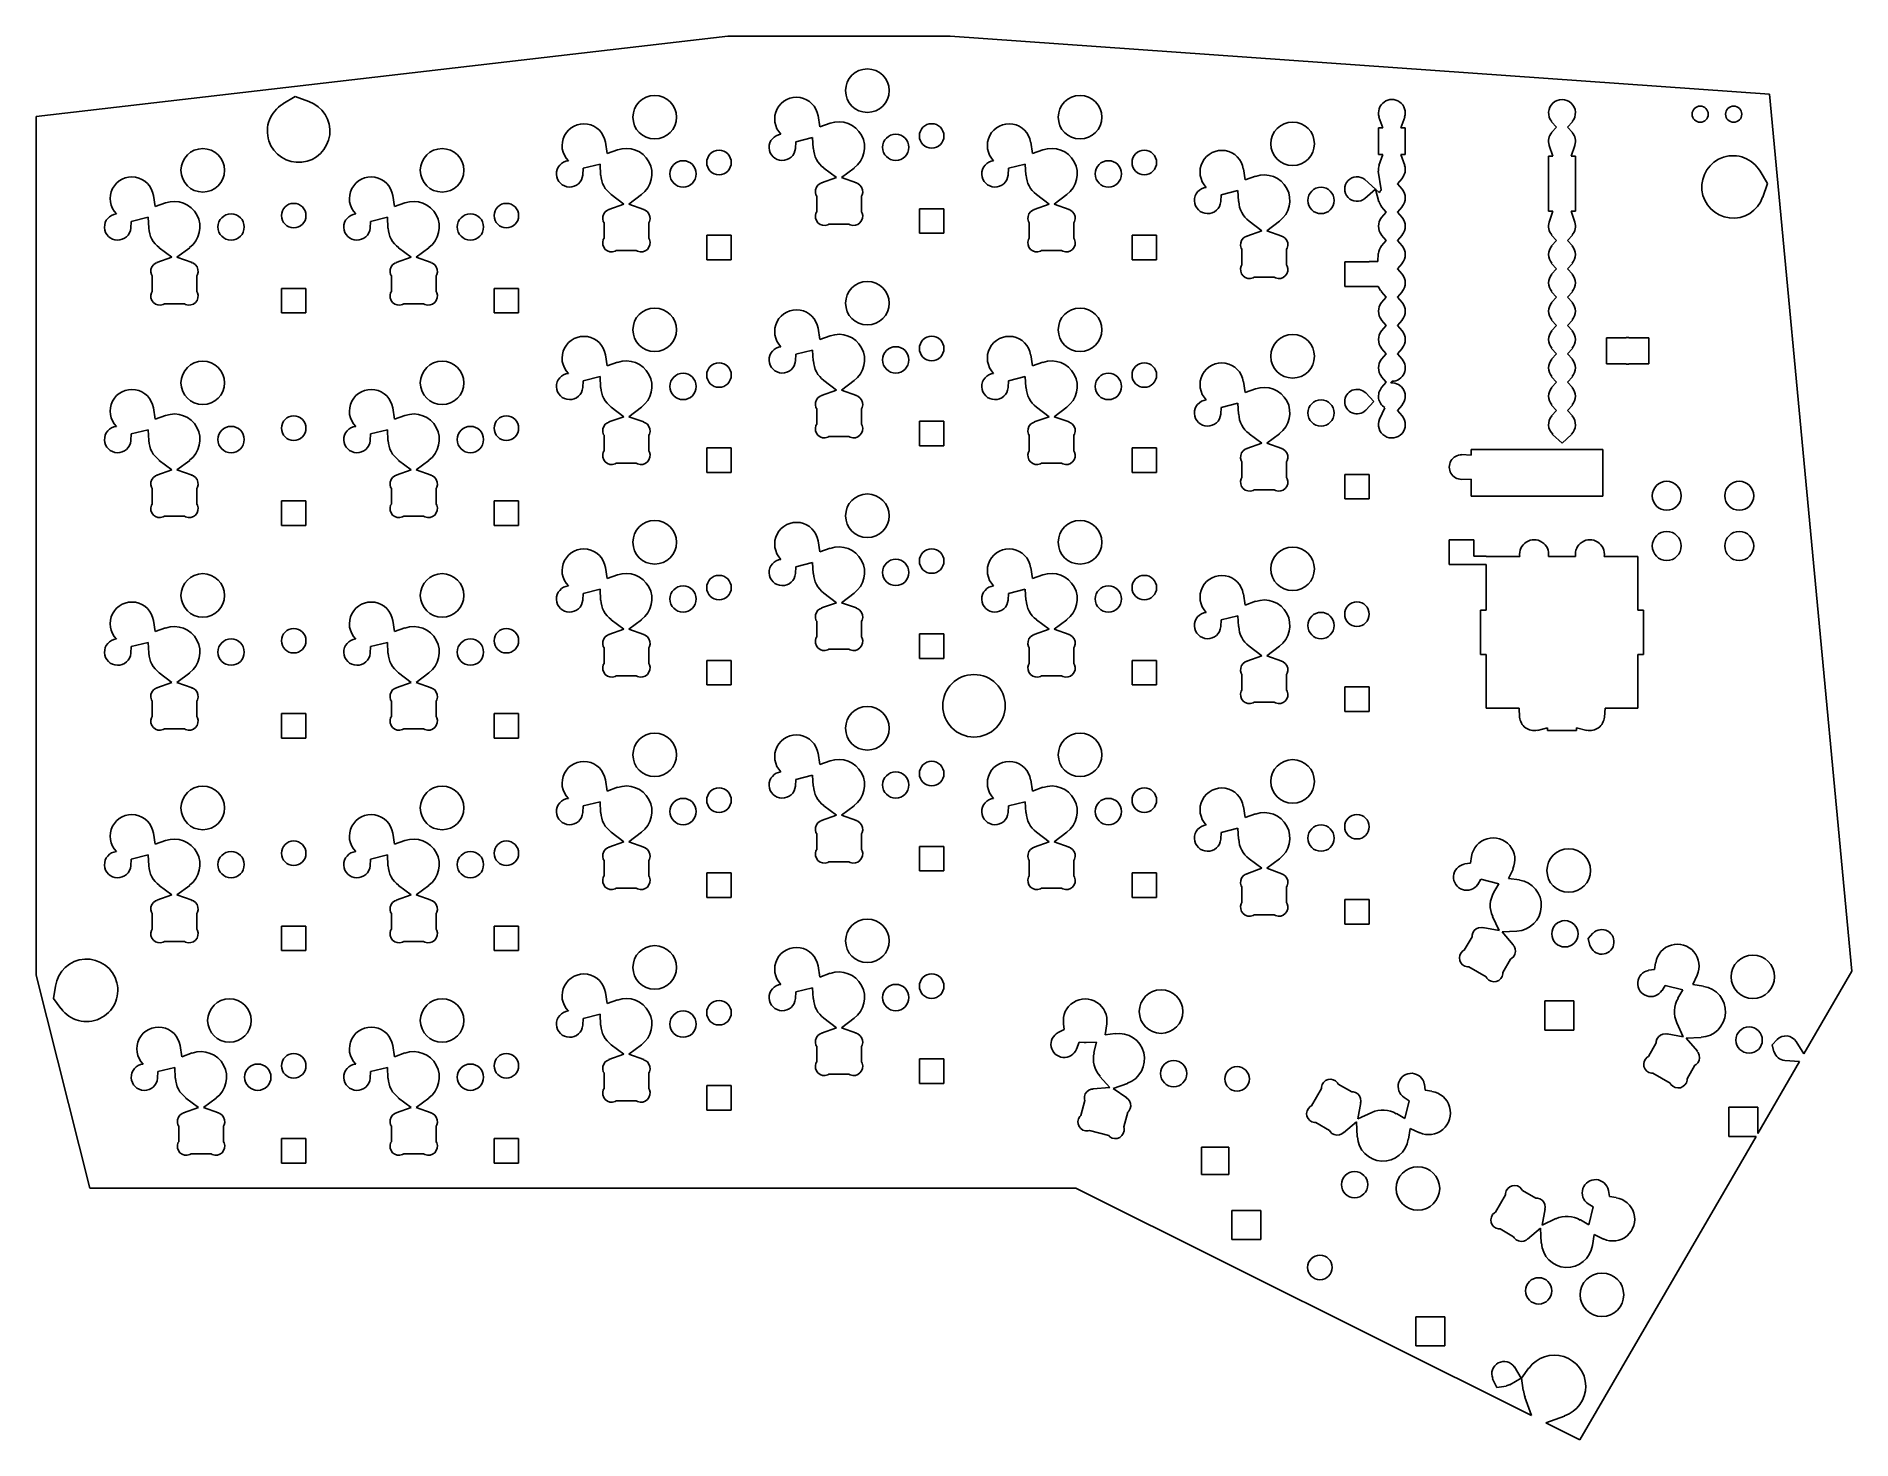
# Model space of a CAD drawing. Header units: millimetres. Extents: x 0 to 163, y 0 to 126.
import ezdxf

# ---------------------------------------------------------------- set-up
doc = ezdxf.new("R2010")
doc.units = ezdxf.units.MM
doc.layers.add('cut', color=7, linetype='Continuous')

msp = doc.modelspace()

# ---------------------------------------------------------------- linework, layer by layer
at = {"layer": 'cut'}
for p, q in [((0, 118.59), (61.96, 125.78)), ((61.96, 125.78), (81.86, 125.78)), ((81.86, 125.78), (155.26, 120.6)), ((23.19, 120.38), (22.08, 119.72)), ((24.41, 119.95), (23.19, 120.38)), ((155.26, 120.6), (162.63, 42)), ((22.08, 119.72), (22.09, 119.7)), ((24.4, 119.93), (24.41, 119.95)), ((0, 41.64), (0, 118.59)), ((70.04, 118.67), (70.02, 118.66)), ((70.19, 117.67), (70.04, 118.67)), ((71.11, 118), (70.19, 117.67)), ((71.12, 117.99), (71.11, 118)), ((120.62, 117.58), (120.24, 117.58)), ((120.24, 117.58), (120.24, 115.18)), ((120.29, 118.55), (120.28, 118.54)), ((120.28, 118.54), (120.62, 117.58)), ((122.25, 117.58), (122.6, 118.54)), ((122.64, 117.58), (122.25, 117.58)), ((122.6, 118.54), (122.58, 118.55)), ((122.64, 115.18), (122.64, 117.58)), ((135.76, 118.14), (135.75, 118.13)), ((135.75, 118.13), (136.18, 117.65)), ((136.18, 117.65), (135.75, 117.16)), ((135.75, 117.16), (135.76, 117.15)), ((137.17, 117.65), (137.61, 118.13)), ((137.61, 117.16), (137.17, 117.65)), ((137.61, 118.13), (137.59, 118.14)), ((137.59, 117.15), (137.61, 117.16)), ((50.99, 116.28), (50.97, 116.28)), ((51.14, 115.29), (50.99, 116.28)), ((52.06, 115.62), (51.14, 115.29)), ((52.07, 115.61), (52.06, 115.62)), ((68, 115.73), (68.02, 115.73)), ((68.02, 115.73), (68.05, 116.33)), ((68.05, 116.33), (69.55, 116.71)), ((69.55, 116.71), (69.6, 115.73)), ((69.6, 115.73), (69.61, 115.73)), ((89.09, 116.28), (89.07, 116.28)), ((89.24, 115.29), (89.09, 116.28)), ((90.16, 115.62), (89.24, 115.29)), ((90.17, 115.61), (90.16, 115.62)), ((135.53, 116.01), (135.52, 116)), ((135.52, 116), (135.86, 115.04)), ((137.49, 115.04), (137.84, 116)), ((137.84, 116), (137.82, 116.01)), ((48.97, 113.35), (49, 113.95)), ((49, 113.95), (50.5, 114.33)), ((50.5, 114.33), (50.55, 113.35)), ((70.55, 113.98), (70.54, 113.97)), ((70.54, 113.97), (71.68, 113.12)), ((72.13, 113.12), (73.27, 113.97)), ((73.27, 113.97), (73.26, 113.98)), ((87.07, 113.35), (87.1, 113.95)), ((87.1, 113.95), (88.6, 114.33)), ((88.6, 114.33), (88.65, 113.35)), ((108.14, 113.9), (108.12, 113.9)), ((108.29, 112.91), (108.14, 113.9)), ((120.24, 115.18), (120.62, 115.18)), ((120.62, 115.18), (120.28, 114.21)), ((120.28, 114.21), (120.29, 114.2)), ((122.6, 114.21), (122.25, 115.18)), ((122.25, 115.18), (122.64, 115.18)), ((122.58, 114.2), (122.6, 114.21)), ((135.48, 115.04), (135.48, 112.66)), ((135.86, 115.04), (135.48, 115.04)), ((137.88, 115.04), (137.49, 115.04)), ((137.88, 112.66), (137.88, 115.04)), ((48.95, 113.35), (48.97, 113.35)), ((50.55, 113.35), (50.56, 113.35)), ((69.88, 112.25), (69.8, 112.02)), ((70.02, 112.44), (69.88, 112.25)), ((70.21, 112.58), (70.02, 112.44)), ((70.37, 112.64), (70.21, 112.58)), ((71.68, 113.12), (70.34, 112.65)), ((70.34, 112.65), (70.34, 112.64)), ((70.34, 112.64), (70.37, 112.64)), ((73.48, 112.65), (72.13, 113.12)), ((73.44, 112.64), (73.47, 112.64)), ((73.6, 112.58), (73.44, 112.64)), ((73.47, 112.64), (73.48, 112.65)), ((73.79, 112.44), (73.6, 112.58)), ((73.93, 112.25), (73.79, 112.44)), ((74.01, 112.02), (73.93, 112.25)), ((87.05, 113.35), (87.07, 113.35)), ((88.65, 113.35), (88.66, 113.35)), ((109.21, 113.24), (108.29, 112.91)), ((109.22, 113.23), (109.21, 113.24)), ((119.02, 112.95), (119.01, 112.94)), ((119.97, 112.09), (119.02, 112.95)), ((120.22, 113.7), (120.47, 112.01)), ((120.24, 113.7), (120.22, 113.7)), ((121.93, 112.57), (122.37, 113.05)), ((122.37, 112.08), (121.93, 112.57)), ((122.37, 113.05), (122.35, 113.06)), ((135.46, 112.66), (135.46, 112.48)), ((135.48, 112.66), (135.46, 112.66)), ((135.46, 112.48), (135.48, 112.48)), ((135.48, 112.48), (135.48, 110.1)), ((137.9, 112.66), (137.88, 112.66)), ((137.88, 110.1), (137.88, 112.48)), ((137.88, 112.48), (137.9, 112.48)), ((137.9, 112.48), (137.9, 112.66)), ((154.44, 113.7), (154.42, 113.69)), ((155.1, 112.59), (154.44, 113.7)), ((154.66, 111.37), (155.1, 112.59)), ((10.51, 111.52), (10.49, 111.52)), ((10.66, 110.53), (10.51, 111.52)), ((11.58, 110.86), (10.66, 110.53)), ((11.59, 110.84), (11.58, 110.86)), ((31.94, 111.52), (31.92, 111.52)), ((32.09, 110.53), (31.94, 111.52)), ((33.01, 110.86), (32.09, 110.53)), ((33.02, 110.84), (33.01, 110.86)), ((52.63, 110.74), (51.29, 110.27)), ((51.5, 111.6), (51.49, 111.59)), ((51.49, 111.59), (52.63, 110.74)), ((53.08, 110.74), (54.22, 111.59)), ((54.43, 110.27), (53.08, 110.74)), ((54.22, 111.59), (54.21, 111.6)), ((69.8, 112.02), (69.79, 111.79)), ((69.79, 111.79), (69.84, 111.56)), ((69.84, 111.56), (69.91, 111.45)), ((69.91, 111.45), (69.91, 110.06)), ((73.91, 111.45), (73.97, 111.56)), ((73.91, 110.06), (73.91, 111.45)), ((73.97, 111.56), (74.03, 111.79)), ((74.03, 111.79), (74.01, 112.02)), ((90.73, 110.74), (89.39, 110.27)), ((89.6, 111.6), (89.59, 111.59)), ((89.59, 111.59), (90.73, 110.74)), ((91.18, 110.74), (92.32, 111.59)), ((92.53, 110.27), (91.18, 110.74)), ((92.32, 111.59), (92.31, 111.6)), ((106.1, 110.97), (106.12, 110.97)), ((106.12, 110.97), (106.15, 111.57)), ((106.15, 111.57), (107.65, 111.95)), ((107.65, 111.95), (107.7, 110.97)), ((107.7, 110.97), (107.71, 110.97)), ((119.01, 111.25), (119.02, 111.23)), ((119.02, 111.23), (119.97, 112.09)), ((119.98, 112.08), (120.26, 110.96)), ((120.33, 111.76), (119.98, 112.08)), ((120.26, 110.96), (120.28, 110.96)), ((122.35, 112.07), (122.37, 112.08)), ((154.65, 111.37), (154.66, 111.37)), ((8.48, 108.59), (8.51, 109.19)), ((8.51, 109.19), (10.02, 109.56)), ((10.02, 109.56), (10.07, 108.59)), ((29.92, 108.59), (29.95, 109.19)), ((29.95, 109.19), (31.45, 109.56)), ((31.45, 109.56), (31.5, 108.59)), ((50.75, 109.64), (50.74, 109.41)), ((50.74, 109.41), (50.79, 109.18)), ((50.83, 109.87), (50.75, 109.64)), ((50.79, 109.18), (50.86, 109.07)), ((50.97, 110.06), (50.83, 109.87)), ((50.86, 109.07), (50.86, 107.68)), ((51.16, 110.2), (50.97, 110.06)), ((51.32, 110.26), (51.16, 110.2)), ((51.29, 110.27), (51.29, 110.26)), ((51.29, 110.26), (51.32, 110.26)), ((54.39, 110.26), (54.42, 110.26)), ((54.55, 110.2), (54.39, 110.26)), ((54.42, 110.26), (54.43, 110.27)), ((54.74, 110.06), (54.55, 110.2)), ((54.88, 109.87), (54.74, 110.06)), ((54.86, 109.07), (54.92, 109.18)), ((54.86, 107.68), (54.86, 109.07)), ((54.96, 109.64), (54.88, 109.87)), ((54.92, 109.18), (54.98, 109.41)), ((54.98, 109.41), (54.96, 109.64)), ((69.84, 109.94), (69.79, 109.72)), ((69.79, 109.72), (69.8, 109.48)), ((69.8, 109.48), (69.88, 109.26)), ((69.91, 110.06), (69.84, 109.94)), ((69.88, 109.26), (70.02, 109.07)), ((70.02, 109.07), (70.21, 108.92)), ((73.6, 108.92), (73.79, 109.07)), ((73.79, 109.07), (73.93, 109.26)), ((73.97, 109.94), (73.91, 110.06)), ((73.93, 109.26), (74.01, 109.48)), ((74.03, 109.72), (73.97, 109.94)), ((74.01, 109.48), (74.03, 109.72)), ((81.31, 110.33), (79.11, 110.33)), ((79.11, 110.33), (79.11, 108.13)), ((81.31, 108.13), (81.31, 110.33)), ((88.85, 109.64), (88.84, 109.41)), ((88.84, 109.41), (88.89, 109.18)), ((88.93, 109.87), (88.85, 109.64)), ((88.89, 109.18), (88.96, 109.07)), ((89.07, 110.06), (88.93, 109.87)), ((88.96, 109.07), (88.96, 107.68)), ((89.26, 110.2), (89.07, 110.06)), ((89.42, 110.26), (89.26, 110.2)), ((89.39, 110.27), (89.39, 110.26)), ((89.39, 110.26), (89.42, 110.26)), ((92.49, 110.26), (92.52, 110.26)), ((92.65, 110.2), (92.49, 110.26)), ((92.52, 110.26), (92.53, 110.27)), ((92.84, 110.06), (92.65, 110.2)), ((92.98, 109.87), (92.84, 110.06)), ((92.96, 109.07), (93.02, 109.18)), ((92.96, 107.68), (92.96, 109.07)), ((93.06, 109.64), (92.98, 109.87)), ((93.02, 109.18), (93.08, 109.41)), ((93.08, 109.41), (93.06, 109.64)), ((108.65, 109.22), (108.64, 109.21)), ((108.64, 109.21), (109.78, 108.36)), ((110.23, 108.36), (111.37, 109.21)), ((111.37, 109.21), (111.36, 109.22)), ((120.52, 110.52), (120.51, 110.51)), ((120.51, 110.51), (120.94, 110.03)), ((120.94, 110.03), (120.51, 109.54)), ((120.51, 109.54), (120.52, 109.53)), ((121.93, 110.03), (122.37, 110.51)), ((122.37, 109.54), (121.93, 110.03)), ((122.37, 110.51), (122.35, 110.52)), ((122.35, 109.53), (122.37, 109.54)), ((135.48, 110.1), (135.86, 110.1)), ((135.86, 110.1), (135.52, 109.13)), ((135.52, 109.13), (135.53, 109.12)), ((137.84, 109.13), (137.49, 110.1)), ((137.49, 110.1), (137.88, 110.1)), ((137.82, 109.12), (137.84, 109.13)), ((8.47, 108.59), (8.48, 108.59)), ((10.07, 108.59), (10.08, 108.59)), ((29.9, 108.59), (29.92, 108.59)), ((31.5, 108.59), (31.51, 108.59)), ((50.79, 107.56), (50.74, 107.34)), ((50.74, 107.34), (50.75, 107.1)), ((50.86, 107.68), (50.79, 107.56)), ((54.92, 107.56), (54.86, 107.68)), ((54.98, 107.34), (54.92, 107.56)), ((54.96, 107.1), (54.98, 107.34)), ((62.26, 107.95), (60.06, 107.95)), ((60.06, 107.95), (60.06, 105.75)), ((62.26, 105.75), (62.26, 107.95)), ((70.21, 108.92), (70.43, 108.84)), ((70.43, 108.84), (70.67, 108.83)), ((70.67, 108.83), (70.9, 108.89)), ((70.9, 108.89), (71.01, 108.95)), ((71.01, 108.95), (72.8, 108.95)), ((72.8, 108.95), (72.91, 108.89)), ((72.91, 108.89), (73.14, 108.83)), ((73.14, 108.83), (73.38, 108.84)), ((73.38, 108.84), (73.6, 108.92)), ((79.11, 108.13), (81.31, 108.13)), ((88.89, 107.56), (88.84, 107.34)), ((88.84, 107.34), (88.85, 107.1)), ((88.96, 107.68), (88.89, 107.56)), ((93.02, 107.56), (92.96, 107.68)), ((93.08, 107.34), (93.02, 107.56)), ((93.06, 107.1), (93.08, 107.34)), ((100.36, 107.95), (98.16, 107.95)), ((98.16, 107.95), (98.16, 105.75)), ((100.36, 105.75), (100.36, 107.95)), ((107.98, 107.49), (107.9, 107.26)), ((108.12, 107.68), (107.98, 107.49)), ((108.31, 107.82), (108.12, 107.68)), ((108.47, 107.88), (108.31, 107.82)), ((109.78, 108.36), (108.44, 107.88)), ((108.44, 107.87), (108.47, 107.88)), ((108.44, 107.88), (108.44, 107.87)), ((111.58, 107.88), (110.23, 108.36)), ((111.54, 107.88), (111.57, 107.87)), ((111.7, 107.82), (111.54, 107.88)), ((111.57, 107.87), (111.58, 107.88)), ((111.89, 107.68), (111.7, 107.82)), ((112.03, 107.49), (111.89, 107.68)), ((112.11, 107.26), (112.03, 107.49)), ((120.52, 107.98), (120.51, 107.97)), ((120.51, 107.97), (120.94, 107.49)), ((120.94, 107.49), (120.51, 107)), ((121.93, 107.49), (122.37, 107.97)), ((122.37, 107), (121.93, 107.49)), ((122.37, 107.97), (122.35, 107.98)), ((135.76, 107.98), (135.75, 107.97)), ((135.75, 107.97), (136.18, 107.49)), ((136.18, 107.49), (135.75, 107)), ((137.17, 107.49), (137.61, 107.97)), ((137.61, 107), (137.17, 107.49)), ((137.61, 107.97), (137.59, 107.98)), ((12.15, 105.98), (10.8, 105.5)), ((11.02, 106.84), (11.01, 106.82)), ((11.01, 106.82), (12.15, 105.98)), ((12.6, 105.98), (13.74, 106.82)), ((13.95, 105.5), (12.6, 105.98)), ((13.74, 106.82), (13.73, 106.84)), ((33.58, 105.98), (32.24, 105.5)), ((32.45, 106.84), (32.44, 106.82)), ((32.44, 106.82), (33.58, 105.98)), ((34.03, 105.98), (35.17, 106.82)), ((35.38, 105.5), (34.03, 105.98)), ((35.17, 106.82), (35.16, 106.84)), ((50.75, 107.1), (50.83, 106.88)), ((50.83, 106.88), (50.97, 106.68)), ((50.97, 106.68), (51.16, 106.54)), ((51.16, 106.54), (51.38, 106.46)), ((51.38, 106.46), (51.62, 106.45)), ((51.62, 106.45), (51.85, 106.51)), ((51.85, 106.51), (51.96, 106.57)), ((51.96, 106.57), (53.75, 106.57)), ((53.75, 106.57), (53.86, 106.51)), ((53.86, 106.51), (54.09, 106.45)), ((54.09, 106.45), (54.33, 106.46)), ((54.33, 106.46), (54.55, 106.54)), ((54.55, 106.54), (54.74, 106.68)), ((54.74, 106.68), (54.88, 106.88)), ((54.88, 106.88), (54.96, 107.1)), ((60.06, 105.75), (62.26, 105.75)), ((88.85, 107.1), (88.93, 106.88)), ((88.93, 106.88), (89.07, 106.68)), ((89.07, 106.68), (89.26, 106.54)), ((89.26, 106.54), (89.48, 106.46)), ((89.48, 106.46), (89.72, 106.45)), ((89.72, 106.45), (89.95, 106.51)), ((89.95, 106.51), (90.06, 106.57)), ((90.06, 106.57), (91.85, 106.57)), ((91.85, 106.57), (91.96, 106.51)), ((91.96, 106.51), (92.19, 106.45)), ((92.19, 106.45), (92.43, 106.46)), ((92.43, 106.46), (92.65, 106.54)), ((92.65, 106.54), (92.84, 106.68)), ((92.84, 106.68), (92.98, 106.88)), ((92.98, 106.88), (93.06, 107.1)), ((98.16, 105.75), (100.36, 105.75)), ((107.9, 107.26), (107.89, 107.02)), ((107.89, 107.02), (107.94, 106.8)), ((107.94, 106.8), (108.01, 106.69)), ((108.01, 106.69), (108.01, 105.29)), ((112.01, 106.69), (112.07, 106.8)), ((112.01, 105.29), (112.01, 106.69)), ((112.07, 106.8), (112.13, 107.02)), ((112.13, 107.02), (112.11, 107.26)), ((120.22, 106.32), (120.19, 105.59)), ((120.24, 106.32), (120.22, 106.32)), ((120.51, 107), (120.52, 106.99)), ((122.35, 106.99), (122.37, 107)), ((135.75, 107), (135.76, 106.99)), ((137.59, 106.99), (137.61, 107)), ((10.27, 104.88), (10.26, 104.64)), ((10.26, 104.64), (10.31, 104.42)), ((10.35, 105.11), (10.27, 104.88)), ((10.31, 104.42), (10.37, 104.3)), ((10.49, 105.3), (10.35, 105.11)), ((10.37, 104.3), (10.37, 102.91)), ((10.68, 105.44), (10.49, 105.3)), ((10.84, 105.49), (10.68, 105.44)), ((10.8, 105.5), (10.81, 105.49)), ((10.81, 105.49), (10.84, 105.49)), ((13.91, 105.49), (13.94, 105.49)), ((14.07, 105.44), (13.91, 105.49)), ((13.94, 105.49), (13.95, 105.5)), ((14.26, 105.3), (14.07, 105.44)), ((14.4, 105.11), (14.26, 105.3)), ((14.37, 104.3), (14.44, 104.42)), ((14.37, 102.91), (14.37, 104.3)), ((14.48, 104.88), (14.4, 105.11)), ((14.44, 104.42), (14.49, 104.64)), ((14.49, 104.64), (14.48, 104.88)), ((31.7, 104.88), (31.69, 104.64)), ((31.69, 104.64), (31.74, 104.42)), ((31.78, 105.11), (31.7, 104.88)), ((31.74, 104.42), (31.81, 104.3)), ((31.92, 105.3), (31.78, 105.11)), ((31.81, 104.3), (31.81, 102.91)), ((32.11, 105.44), (31.92, 105.3)), ((32.27, 105.49), (32.11, 105.44)), ((32.24, 105.5), (32.24, 105.49)), ((32.24, 105.49), (32.27, 105.49)), ((35.34, 105.49), (35.37, 105.49)), ((35.5, 105.44), (35.34, 105.49)), ((35.37, 105.49), (35.38, 105.5)), ((35.69, 105.3), (35.5, 105.44)), ((35.83, 105.11), (35.69, 105.3)), ((35.81, 104.3), (35.87, 104.42)), ((35.81, 102.91), (35.81, 104.3)), ((35.91, 104.88), (35.83, 105.11)), ((35.87, 104.42), (35.93, 104.64)), ((35.93, 104.64), (35.91, 104.88)), ((107.94, 105.18), (107.89, 104.96)), ((107.89, 104.96), (107.9, 104.72)), ((107.9, 104.72), (107.98, 104.49)), ((108.01, 105.29), (107.94, 105.18)), ((107.98, 104.49), (108.12, 104.3)), ((108.12, 104.3), (108.31, 104.16)), ((108.31, 104.16), (108.53, 104.08)), ((108.77, 104.07), (109, 104.13)), ((109, 104.13), (109.11, 104.19)), ((109.11, 104.19), (110.9, 104.19)), ((110.9, 104.19), (111.01, 104.13)), ((111.01, 104.13), (111.24, 104.07)), ((111.48, 104.08), (111.7, 104.16)), ((111.7, 104.16), (111.89, 104.3)), ((111.89, 104.3), (112.03, 104.49)), ((112.07, 105.18), (112.01, 105.29)), ((112.03, 104.49), (112.11, 104.72)), ((112.13, 104.96), (112.07, 105.18)), ((112.11, 104.72), (112.13, 104.96)), ((117.21, 105.57), (117.21, 103.37)), ((119.39, 105.57), (117.21, 105.57)), ((119.39, 105.59), (119.39, 105.57)), ((120.19, 105.59), (119.39, 105.59)), ((121.93, 104.95), (122.37, 105.43)), ((122.37, 104.46), (121.93, 104.95)), ((122.37, 105.43), (122.35, 105.44)), ((122.35, 104.45), (122.37, 104.46)), ((135.76, 105.44), (135.75, 105.43)), ((135.75, 105.43), (136.18, 104.95)), ((136.18, 104.95), (135.75, 104.46)), ((135.75, 104.46), (135.76, 104.45)), ((137.17, 104.95), (137.61, 105.43)), ((137.61, 104.46), (137.17, 104.95)), ((137.61, 105.43), (137.59, 105.44)), ((137.59, 104.45), (137.61, 104.46)), ((10.31, 102.8), (10.26, 102.58)), ((10.26, 102.58), (10.27, 102.34)), ((10.37, 102.91), (10.31, 102.8)), ((14.44, 102.8), (14.37, 102.91)), ((14.49, 102.58), (14.44, 102.8)), ((14.48, 102.34), (14.49, 102.58)), ((24.16, 103.19), (21.96, 103.19)), ((21.96, 103.19), (21.96, 100.99)), ((24.16, 100.99), (24.16, 103.19)), ((31.74, 102.8), (31.69, 102.58)), ((31.69, 102.58), (31.7, 102.34)), ((31.81, 102.91), (31.74, 102.8)), ((35.87, 102.8), (35.81, 102.91)), ((35.93, 102.58), (35.87, 102.8)), ((35.91, 102.34), (35.93, 102.58)), ((43.21, 103.19), (41.01, 103.19)), ((41.01, 103.19), (41.01, 100.99)), ((43.21, 100.99), (43.21, 103.19)), ((108.53, 104.08), (108.77, 104.07)), ((111.24, 104.07), (111.48, 104.08)), ((117.21, 103.37), (119.39, 103.37)), ((119.39, 103.37), (119.39, 103.35)), ((119.39, 103.35), (120.21, 103.35)), ((120.21, 103.35), (120.41, 103.01)), ((120.41, 103.01), (120.43, 103.02)), ((120.52, 102.9), (120.51, 102.89)), ((120.51, 102.89), (120.94, 102.41)), ((121.93, 102.41), (122.37, 102.89)), ((122.37, 102.89), (122.35, 102.9)), ((135.76, 102.9), (135.75, 102.89)), ((135.75, 102.89), (136.18, 102.41)), ((137.17, 102.41), (137.61, 102.89)), ((137.61, 102.89), (137.59, 102.9)), ((10.27, 102.34), (10.35, 102.11)), ((10.35, 102.11), (10.49, 101.92)), ((10.49, 101.92), (10.68, 101.78)), ((10.68, 101.78), (10.9, 101.7)), ((10.9, 101.7), (11.14, 101.69)), ((11.14, 101.69), (11.37, 101.75)), ((11.37, 101.75), (11.48, 101.81)), ((11.48, 101.81), (13.27, 101.81)), ((13.27, 101.81), (13.38, 101.75)), ((13.38, 101.75), (13.61, 101.69)), ((13.61, 101.69), (13.85, 101.7)), ((13.85, 101.7), (14.07, 101.78)), ((14.07, 101.78), (14.26, 101.92)), ((14.26, 101.92), (14.4, 102.11)), ((14.4, 102.11), (14.48, 102.34)), ((21.96, 100.99), (24.16, 100.99)), ((31.7, 102.34), (31.78, 102.11)), ((31.78, 102.11), (31.92, 101.92)), ((31.92, 101.92), (32.11, 101.78)), ((32.11, 101.78), (32.33, 101.7)), ((32.33, 101.7), (32.57, 101.69)), ((32.57, 101.69), (32.8, 101.75)), ((32.8, 101.75), (32.91, 101.81)), ((32.91, 101.81), (34.7, 101.81)), ((34.7, 101.81), (34.81, 101.75)), ((34.81, 101.75), (35.04, 101.69)), ((35.04, 101.69), (35.28, 101.7)), ((35.28, 101.7), (35.5, 101.78)), ((35.5, 101.78), (35.69, 101.92)), ((35.69, 101.92), (35.83, 102.11)), ((35.83, 102.11), (35.91, 102.34)), ((41.01, 100.99), (43.21, 100.99)), ((120.94, 102.41), (120.51, 101.92)), ((120.51, 101.92), (120.52, 101.91)), ((122.37, 101.92), (121.93, 102.41)), ((122.35, 101.91), (122.37, 101.92)), ((136.18, 102.41), (135.75, 101.92)), ((135.75, 101.92), (135.76, 101.91)), ((137.61, 101.92), (137.17, 102.41)), ((137.59, 101.91), (137.61, 101.92)), ((70.04, 99.62), (70.02, 99.61)), ((70.19, 98.62), (70.04, 99.62)), ((120.52, 100.36), (120.51, 100.35)), ((120.51, 100.35), (120.94, 99.87)), ((120.94, 99.87), (120.51, 99.38)), ((120.51, 99.38), (120.52, 99.37)), ((121.93, 99.87), (122.37, 100.35)), ((122.37, 99.38), (121.93, 99.87)), ((122.37, 100.35), (122.35, 100.36)), ((122.35, 99.37), (122.37, 99.38)), ((135.76, 100.36), (135.75, 100.35)), ((135.75, 100.35), (136.18, 99.87)), ((136.18, 99.87), (135.75, 99.38)), ((135.75, 99.38), (135.76, 99.37)), ((137.17, 99.87), (137.61, 100.35)), ((137.61, 99.38), (137.17, 99.87)), ((137.61, 100.35), (137.59, 100.36)), ((137.59, 99.37), (137.61, 99.38)), ((68.05, 97.28), (69.55, 97.66)), ((69.55, 97.66), (69.6, 96.68)), ((71.11, 98.95), (70.19, 98.62)), ((71.12, 98.94), (71.11, 98.95)), ((120.52, 97.82), (120.51, 97.81)), ((120.51, 97.81), (120.94, 97.33)), ((121.93, 97.33), (122.37, 97.81)), ((122.37, 97.81), (122.35, 97.82)), ((135.76, 97.82), (135.75, 97.81)), ((135.75, 97.81), (136.18, 97.33)), ((137.17, 97.33), (137.61, 97.81)), ((137.61, 97.81), (137.59, 97.82)), ((142.44, 98.77), (140.66, 98.77)), ((140.66, 98.77), (140.66, 96.42)), ((142.68, 98.79), (142.44, 98.79)), ((142.44, 98.79), (142.44, 98.77)), ((142.68, 98.77), (142.68, 98.79)), ((144.46, 98.77), (142.68, 98.77)), ((144.46, 96.42), (144.46, 98.77)), ((50.99, 97.23), (50.97, 97.23)), ((51.14, 96.24), (50.99, 97.23)), ((52.06, 96.57), (51.14, 96.24)), ((52.07, 96.56), (52.06, 96.57)), ((68, 96.68), (68.02, 96.68)), ((68.02, 96.68), (68.05, 97.28)), ((69.6, 96.68), (69.61, 96.68)), ((89.09, 97.23), (89.07, 97.23)), ((89.24, 96.24), (89.09, 97.23)), ((90.16, 96.57), (89.24, 96.24)), ((90.17, 96.56), (90.16, 96.57)), ((120.94, 97.33), (120.51, 96.84)), ((120.51, 96.84), (120.52, 96.83)), ((122.37, 96.84), (121.93, 97.33)), ((122.35, 96.83), (122.37, 96.84)), ((136.18, 97.33), (135.75, 96.84)), ((135.75, 96.84), (135.76, 96.83)), ((137.61, 96.84), (137.17, 97.33)), ((137.59, 96.83), (137.61, 96.84)), ((140.66, 96.42), (142.44, 96.42)), ((142.44, 96.42), (142.44, 96.4)), ((142.44, 96.4), (142.68, 96.4)), ((142.68, 96.42), (144.46, 96.42)), ((142.68, 96.4), (142.68, 96.42)), ((48.97, 94.3), (49, 94.9)), ((49, 94.9), (50.5, 95.28)), ((50.5, 95.28), (50.55, 94.3)), ((70.55, 94.93), (70.54, 94.92)), ((70.54, 94.92), (71.68, 94.07)), ((72.13, 94.07), (73.27, 94.92)), ((73.27, 94.92), (73.26, 94.93)), ((87.07, 94.3), (87.1, 94.9)), ((87.1, 94.9), (88.6, 95.28)), ((88.6, 95.28), (88.65, 94.3)), ((108.14, 94.85), (108.12, 94.85)), ((108.29, 93.86), (108.14, 94.85)), ((120.52, 95.28), (120.51, 95.27)), ((120.51, 95.27), (120.94, 94.79)), ((120.94, 94.79), (120.51, 94.3)), ((121.33, 94.71), (121.46, 94.86)), ((135.76, 95.28), (135.75, 95.27)), ((135.75, 95.27), (136.18, 94.79)), ((136.18, 94.79), (135.75, 94.3)), ((137.17, 94.79), (137.61, 95.27)), ((137.61, 94.3), (137.17, 94.79)), ((137.61, 95.27), (137.59, 95.28)), ((48.95, 94.3), (48.97, 94.3)), ((50.55, 94.3), (50.56, 94.3)), ((69.8, 92.97), (69.79, 92.74)), ((69.79, 92.74), (69.84, 92.51)), ((69.88, 93.2), (69.8, 92.97)), ((70.02, 93.39), (69.88, 93.2)), ((70.21, 93.53), (70.02, 93.39)), ((70.37, 93.59), (70.21, 93.53)), ((71.68, 94.07), (70.34, 93.6)), ((70.34, 93.6), (70.34, 93.59)), ((70.34, 93.59), (70.37, 93.59)), ((73.48, 93.6), (72.13, 94.07)), ((73.44, 93.59), (73.47, 93.59)), ((73.6, 93.53), (73.44, 93.59)), ((73.47, 93.59), (73.48, 93.6)), ((73.79, 93.39), (73.6, 93.53)), ((73.93, 93.2), (73.79, 93.39)), ((74.01, 92.97), (73.93, 93.2)), ((73.97, 92.51), (74.03, 92.74)), ((74.03, 92.74), (74.01, 92.97)), ((87.05, 94.3), (87.07, 94.3)), ((88.65, 94.3), (88.66, 94.3)), ((106.15, 92.52), (107.65, 92.9)), ((107.65, 92.9), (107.7, 91.92)), ((109.21, 94.19), (108.29, 93.86)), ((109.22, 94.18), (109.21, 94.19)), ((119.1, 93.83), (119.09, 93.81)), ((119.82, 93.04), (119.1, 93.83)), ((119.1, 92.26), (119.82, 93.04)), ((120.51, 94.3), (120.52, 94.29)), ((121.93, 92.25), (122.37, 92.73)), ((122.37, 92.73), (122.35, 92.74)), ((135.75, 94.3), (135.76, 94.29)), ((135.76, 92.74), (135.75, 92.73)), ((135.75, 92.73), (136.18, 92.25)), ((137.17, 92.25), (137.61, 92.73)), ((137.59, 94.29), (137.61, 94.3)), ((137.61, 92.73), (137.59, 92.74)), ((10.51, 92.47), (10.49, 92.47)), ((10.66, 91.48), (10.51, 92.47)), ((11.58, 91.81), (10.66, 91.48)), ((11.59, 91.79), (11.58, 91.81)), ((31.94, 92.47), (31.92, 92.47)), ((32.09, 91.48), (31.94, 92.47)), ((33.01, 91.81), (32.09, 91.48)), ((33.02, 91.79), (33.01, 91.81)), ((51.16, 91.15), (50.97, 91.01)), ((51.32, 91.21), (51.16, 91.15)), ((52.63, 91.69), (51.29, 91.22)), ((51.29, 91.22), (51.29, 91.21)), ((51.29, 91.21), (51.32, 91.21)), ((51.5, 92.55), (51.49, 92.54)), ((51.49, 92.54), (52.63, 91.69)), ((53.08, 91.69), (54.22, 92.54)), ((54.43, 91.22), (53.08, 91.69)), ((54.22, 92.54), (54.21, 92.55)), ((54.39, 91.21), (54.42, 91.21)), ((54.55, 91.15), (54.39, 91.21)), ((54.42, 91.21), (54.43, 91.22)), ((54.74, 91.01), (54.55, 91.15)), ((69.84, 92.51), (69.91, 92.4)), ((69.91, 92.4), (69.91, 91.01)), ((73.91, 92.4), (73.97, 92.51)), ((73.91, 91.01), (73.91, 92.4)), ((81.31, 91.28), (79.11, 91.28)), ((79.11, 91.28), (79.11, 89.08)), ((81.31, 89.08), (81.31, 91.28)), ((89.26, 91.15), (89.07, 91.01)), ((89.42, 91.21), (89.26, 91.15)), ((90.73, 91.69), (89.39, 91.22)), ((89.39, 91.22), (89.39, 91.21)), ((89.39, 91.21), (89.42, 91.21)), ((89.6, 92.55), (89.59, 92.54)), ((89.59, 92.54), (90.73, 91.69)), ((91.18, 91.69), (92.32, 92.54)), ((92.53, 91.22), (91.18, 91.69)), ((92.32, 92.54), (92.31, 92.55)), ((92.49, 91.21), (92.52, 91.21)), ((92.65, 91.15), (92.49, 91.21)), ((92.52, 91.21), (92.53, 91.22)), ((92.84, 91.01), (92.65, 91.15)), ((106.1, 91.92), (106.12, 91.92)), ((106.12, 91.92), (106.15, 92.52)), ((107.7, 91.92), (107.71, 91.92)), ((119.09, 92.27), (119.1, 92.26)), ((120.81, 92.49), (120.32, 91.46)), ((120.32, 91.46), (120.33, 91.45)), ((122.37, 91.76), (121.93, 92.25)), ((122.35, 91.75), (122.37, 91.76)), ((136.18, 92.25), (135.75, 91.76)), ((135.75, 91.76), (135.76, 91.75)), ((137.61, 91.76), (137.17, 92.25)), ((137.59, 91.75), (137.61, 91.76)), ((8.47, 89.54), (8.48, 89.54)), ((8.48, 89.54), (8.51, 90.14)), ((8.51, 90.14), (10.02, 90.51)), ((10.02, 90.51), (10.07, 89.54)), ((10.07, 89.54), (10.08, 89.54)), ((29.9, 89.54), (29.92, 89.54)), ((29.92, 89.54), (29.95, 90.14)), ((29.95, 90.14), (31.45, 90.51)), ((31.45, 90.51), (31.5, 89.54)), ((31.5, 89.54), (31.51, 89.54)), ((50.75, 90.59), (50.74, 90.36)), ((50.74, 90.36), (50.79, 90.13)), ((50.83, 90.82), (50.75, 90.59)), ((50.79, 90.13), (50.86, 90.02)), ((50.97, 91.01), (50.83, 90.82)), ((50.86, 90.02), (50.86, 88.63)), ((54.88, 90.82), (54.74, 91.01)), ((54.86, 90.02), (54.92, 90.13)), ((54.86, 88.63), (54.86, 90.02)), ((54.96, 90.59), (54.88, 90.82)), ((54.92, 90.13), (54.98, 90.36)), ((54.98, 90.36), (54.96, 90.59)), ((69.84, 90.89), (69.79, 90.67)), ((69.79, 90.67), (69.8, 90.43)), ((69.8, 90.43), (69.88, 90.21)), ((69.91, 91.01), (69.84, 90.89)), ((69.88, 90.21), (70.02, 90.02)), ((70.02, 90.02), (70.21, 89.87)), ((70.21, 89.87), (70.43, 89.79)), ((70.43, 89.79), (70.67, 89.78)), ((70.67, 89.78), (70.9, 89.84)), ((70.9, 89.84), (71.01, 89.9)), ((71.01, 89.9), (72.8, 89.9)), ((72.8, 89.9), (72.91, 89.84)), ((72.91, 89.84), (73.14, 89.78)), ((73.14, 89.78), (73.38, 89.79)), ((73.38, 89.79), (73.6, 89.87)), ((73.6, 89.87), (73.79, 90.02)), ((73.79, 90.02), (73.93, 90.21)), ((73.97, 90.89), (73.91, 91.01)), ((73.93, 90.21), (74.01, 90.43)), ((74.03, 90.67), (73.97, 90.89)), ((74.01, 90.43), (74.03, 90.67)), ((88.85, 90.59), (88.84, 90.36)), ((88.84, 90.36), (88.89, 90.13)), ((88.93, 90.82), (88.85, 90.59)), ((88.89, 90.13), (88.96, 90.02)), ((89.07, 91.01), (88.93, 90.82)), ((88.96, 90.02), (88.96, 88.63)), ((92.98, 90.82), (92.84, 91.01)), ((92.96, 90.02), (93.02, 90.13)), ((92.96, 88.63), (92.96, 90.02)), ((93.06, 90.59), (92.98, 90.82)), ((93.02, 90.13), (93.08, 90.36)), ((93.08, 90.36), (93.06, 90.59)), ((108.65, 90.17), (108.64, 90.16)), ((108.64, 90.16), (109.78, 89.31)), ((110.23, 89.31), (111.37, 90.16)), ((111.37, 90.16), (111.36, 90.17)), ((135.84, 90.11), (135.83, 90.1)), ((135.83, 90.1), (136.68, 89.33)), ((136.68, 89.33), (137.52, 90.1)), ((137.52, 90.1), (137.51, 90.11)), ((50.79, 88.51), (50.74, 88.29)), ((50.74, 88.29), (50.75, 88.05)), ((50.75, 88.05), (50.83, 87.83)), ((50.86, 88.63), (50.79, 88.51)), ((50.83, 87.83), (50.97, 87.63)), ((54.74, 87.63), (54.88, 87.83)), ((54.92, 88.51), (54.86, 88.63)), ((54.88, 87.83), (54.96, 88.05)), ((54.98, 88.29), (54.92, 88.51)), ((54.96, 88.05), (54.98, 88.29)), ((62.26, 88.9), (60.06, 88.9)), ((60.06, 88.9), (60.06, 86.7)), ((62.26, 86.7), (62.26, 88.9)), ((79.11, 89.08), (81.31, 89.08)), ((88.89, 88.51), (88.84, 88.29)), ((88.84, 88.29), (88.85, 88.05)), ((88.85, 88.05), (88.93, 87.83)), ((88.96, 88.63), (88.89, 88.51)), ((88.93, 87.83), (89.07, 87.63)), ((92.84, 87.63), (92.98, 87.83)), ((93.02, 88.51), (92.96, 88.63)), ((92.98, 87.83), (93.06, 88.05)), ((93.08, 88.29), (93.02, 88.51)), ((93.06, 88.05), (93.08, 88.29)), ((100.36, 88.9), (98.16, 88.9)), ((98.16, 88.9), (98.16, 86.7)), ((100.36, 86.7), (100.36, 88.9)), ((107.9, 88.21), (107.89, 87.97)), ((107.89, 87.97), (107.94, 87.75)), ((107.98, 88.44), (107.9, 88.21)), ((108.12, 88.63), (107.98, 88.44)), ((108.31, 88.77), (108.12, 88.63)), ((108.47, 88.83), (108.31, 88.77)), ((109.78, 89.31), (108.44, 88.83)), ((108.44, 88.82), (108.47, 88.83)), ((108.44, 88.83), (108.44, 88.82)), ((111.58, 88.83), (110.23, 89.31)), ((111.54, 88.83), (111.57, 88.82)), ((111.7, 88.77), (111.54, 88.83)), ((111.57, 88.82), (111.58, 88.83)), ((111.89, 88.63), (111.7, 88.77)), ((112.03, 88.44), (111.89, 88.63)), ((112.11, 88.21), (112.03, 88.44)), ((112.07, 87.75), (112.13, 87.97)), ((112.13, 87.97), (112.11, 88.21)), ((128.53, 88.25), (127.69, 88.29)), ((127.69, 88.29), (127.69, 88.27)), ((128.53, 88.75), (128.53, 88.25)), ((140.34, 88.75), (128.53, 88.75)), ((140.34, 84.56), (140.34, 88.75)), ((10.49, 86.25), (10.35, 86.06)), ((10.68, 86.39), (10.49, 86.25)), ((10.84, 86.44), (10.68, 86.39)), ((12.15, 86.93), (10.8, 86.45)), ((10.8, 86.45), (10.81, 86.44)), ((10.81, 86.44), (10.84, 86.44)), ((11.02, 87.79), (11.01, 87.77)), ((11.01, 87.77), (12.15, 86.93)), ((12.6, 86.93), (13.74, 87.77)), ((13.95, 86.45), (12.6, 86.93)), ((13.74, 87.77), (13.73, 87.79)), ((13.91, 86.44), (13.94, 86.44)), ((14.07, 86.39), (13.91, 86.44)), ((13.94, 86.44), (13.95, 86.45)), ((14.26, 86.25), (14.07, 86.39)), ((14.4, 86.06), (14.26, 86.25)), ((31.92, 86.25), (31.78, 86.06)), ((32.11, 86.39), (31.92, 86.25)), ((32.27, 86.44), (32.11, 86.39)), ((33.58, 86.93), (32.24, 86.45)), ((32.24, 86.45), (32.24, 86.44)), ((32.24, 86.44), (32.27, 86.44)), ((32.45, 87.79), (32.44, 87.77)), ((32.44, 87.77), (33.58, 86.93)), ((34.03, 86.93), (35.17, 87.77)), ((35.38, 86.45), (34.03, 86.93)), ((35.17, 87.77), (35.16, 87.79)), ((35.34, 86.44), (35.37, 86.44)), ((35.5, 86.39), (35.34, 86.44)), ((35.37, 86.44), (35.38, 86.45)), ((35.69, 86.25), (35.5, 86.39)), ((35.83, 86.06), (35.69, 86.25)), ((50.97, 87.63), (51.16, 87.49)), ((51.16, 87.49), (51.38, 87.41)), ((51.38, 87.41), (51.62, 87.4)), ((51.62, 87.4), (51.85, 87.46)), ((51.85, 87.46), (51.96, 87.52)), ((51.96, 87.52), (53.75, 87.52)), ((53.75, 87.52), (53.86, 87.46)), ((53.86, 87.46), (54.09, 87.4)), ((54.09, 87.4), (54.33, 87.41)), ((54.33, 87.41), (54.55, 87.49)), ((54.55, 87.49), (54.74, 87.63)), ((60.06, 86.7), (62.26, 86.7)), ((89.07, 87.63), (89.26, 87.49)), ((89.26, 87.49), (89.48, 87.41)), ((89.48, 87.41), (89.72, 87.4)), ((89.72, 87.4), (89.95, 87.46)), ((89.95, 87.46), (90.06, 87.52)), ((90.06, 87.52), (91.85, 87.52)), ((91.85, 87.52), (91.96, 87.46)), ((91.96, 87.46), (92.19, 87.4)), ((92.19, 87.4), (92.43, 87.41)), ((92.43, 87.41), (92.65, 87.49)), ((92.65, 87.49), (92.84, 87.63)), ((98.16, 86.7), (100.36, 86.7)), ((107.94, 87.75), (108.01, 87.64)), ((108.01, 86.24), (107.94, 86.13)), ((108.01, 87.64), (108.01, 86.24)), ((112.01, 87.64), (112.07, 87.75)), ((112.01, 86.24), (112.01, 87.64)), ((112.07, 86.13), (112.01, 86.24)), ((119.41, 86.52), (117.21, 86.52)), ((117.21, 86.52), (117.21, 84.32)), ((119.41, 84.32), (119.41, 86.52)), ((10.27, 85.83), (10.26, 85.59)), ((10.26, 85.59), (10.31, 85.37)), ((10.35, 86.06), (10.27, 85.83)), ((10.31, 85.37), (10.37, 85.25)), ((10.37, 85.25), (10.37, 83.86)), ((14.37, 85.25), (14.44, 85.37)), ((14.37, 83.86), (14.37, 85.25)), ((14.48, 85.83), (14.4, 86.06)), ((14.44, 85.37), (14.49, 85.59)), ((14.49, 85.59), (14.48, 85.83)), ((31.7, 85.83), (31.69, 85.59)), ((31.69, 85.59), (31.74, 85.37)), ((31.78, 86.06), (31.7, 85.83)), ((31.74, 85.37), (31.81, 85.25)), ((31.81, 85.25), (31.81, 83.86)), ((35.81, 85.25), (35.87, 85.37)), ((35.81, 83.86), (35.81, 85.25)), ((35.91, 85.83), (35.83, 86.06)), ((35.87, 85.37), (35.93, 85.59)), ((35.93, 85.59), (35.91, 85.83)), ((107.94, 86.13), (107.89, 85.91)), ((107.89, 85.91), (107.9, 85.67)), ((107.9, 85.67), (107.98, 85.44)), ((107.98, 85.44), (108.12, 85.25)), ((108.12, 85.25), (108.31, 85.11)), ((108.31, 85.11), (108.53, 85.03)), ((108.53, 85.03), (108.77, 85.02)), ((108.77, 85.02), (109, 85.08)), ((109, 85.08), (109.11, 85.14)), ((109.11, 85.14), (110.9, 85.14)), ((110.9, 85.14), (111.01, 85.08)), ((111.01, 85.08), (111.24, 85.02)), ((111.24, 85.02), (111.48, 85.03)), ((111.48, 85.03), (111.7, 85.11)), ((111.7, 85.11), (111.89, 85.25)), ((111.89, 85.25), (112.03, 85.44)), ((112.03, 85.44), (112.11, 85.67)), ((112.13, 85.91), (112.07, 86.13)), ((112.11, 85.67), (112.13, 85.91)), ((127.69, 86.05), (128.53, 86.09)), ((127.69, 86.07), (127.69, 86.05)), ((128.53, 86.09), (128.53, 84.56)), ((10.31, 83.75), (10.26, 83.53)), ((10.26, 83.53), (10.27, 83.29)), ((10.27, 83.29), (10.35, 83.06)), ((10.37, 83.86), (10.31, 83.75)), ((10.35, 83.06), (10.49, 82.87)), ((14.26, 82.87), (14.4, 83.06)), ((14.44, 83.75), (14.37, 83.86)), ((14.4, 83.06), (14.48, 83.29)), ((14.49, 83.53), (14.44, 83.75)), ((14.48, 83.29), (14.49, 83.53)), ((24.16, 84.14), (21.96, 84.14)), ((21.96, 84.14), (21.96, 81.94)), ((24.16, 81.94), (24.16, 84.14)), ((31.74, 83.75), (31.69, 83.53)), ((31.69, 83.53), (31.7, 83.29)), ((31.7, 83.29), (31.78, 83.06)), ((31.81, 83.86), (31.74, 83.75)), ((31.78, 83.06), (31.92, 82.87)), ((35.69, 82.87), (35.83, 83.06)), ((35.87, 83.75), (35.81, 83.86)), ((35.83, 83.06), (35.91, 83.29)), ((35.93, 83.53), (35.87, 83.75)), ((35.91, 83.29), (35.93, 83.53)), ((43.21, 84.14), (41.01, 84.14)), ((41.01, 84.14), (41.01, 81.94)), ((43.21, 81.94), (43.21, 84.14)), ((117.21, 84.32), (119.41, 84.32)), ((128.53, 84.56), (140.34, 84.56)), ((10.49, 82.87), (10.68, 82.73)), ((10.68, 82.73), (10.9, 82.65)), ((10.9, 82.65), (11.14, 82.64)), ((11.14, 82.64), (11.37, 82.7)), ((11.37, 82.7), (11.48, 82.76)), ((11.48, 82.76), (13.27, 82.76)), ((13.27, 82.76), (13.38, 82.7)), ((13.38, 82.7), (13.61, 82.64)), ((13.61, 82.64), (13.85, 82.65)), ((13.85, 82.65), (14.07, 82.73)), ((14.07, 82.73), (14.26, 82.87)), ((21.96, 81.94), (24.16, 81.94)), ((31.92, 82.87), (32.11, 82.73)), ((32.11, 82.73), (32.33, 82.65)), ((32.33, 82.65), (32.57, 82.64)), ((32.57, 82.64), (32.8, 82.7)), ((32.8, 82.7), (32.91, 82.76)), ((32.91, 82.76), (34.7, 82.76)), ((34.7, 82.76), (34.81, 82.7)), ((34.81, 82.7), (35.04, 82.64)), ((35.04, 82.64), (35.28, 82.65)), ((35.28, 82.65), (35.5, 82.73)), ((35.5, 82.73), (35.69, 82.87)), ((41.01, 81.94), (43.21, 81.94)), ((70.04, 80.57), (70.02, 80.56)), ((70.19, 79.57), (70.04, 80.57)), ((71.11, 79.9), (70.19, 79.57)), ((71.12, 79.89), (71.11, 79.9)), ((128.78, 80.65), (126.58, 80.65)), ((126.58, 80.65), (126.58, 78.45)), ((128.78, 79.18), (128.78, 80.65)), ((50.99, 78.18), (50.97, 78.18)), ((51.14, 77.19), (50.99, 78.18)), ((68.02, 77.63), (68.05, 78.23)), ((68.05, 78.23), (69.55, 78.61)), ((69.55, 78.61), (69.6, 77.63)), ((89.09, 78.18), (89.07, 78.18)), ((89.24, 77.19), (89.09, 78.18)), ((126.58, 78.45), (128.76, 78.45)), ((128.76, 78.45), (128.76, 78.43)), ((128.76, 78.43), (129.88, 78.43)), ((129.9, 79.18), (128.78, 79.18)), ((129.88, 78.43), (129.88, 74.36)), ((129.9, 79.16), (129.9, 79.18)), ((132.9, 79.16), (129.9, 79.16)), ((137.9, 79.16), (135.47, 79.16)), ((143.48, 79.16), (140.47, 79.16)), ((143.48, 74.36), (143.48, 79.16)), ((52.06, 77.52), (51.14, 77.19)), ((52.07, 77.51), (52.06, 77.52)), ((68, 77.63), (68.02, 77.63)), ((69.6, 77.63), (69.61, 77.63)), ((90.16, 77.52), (89.24, 77.19)), ((90.17, 77.51), (90.16, 77.52)), ((48.95, 75.25), (48.97, 75.25)), ((48.97, 75.25), (49, 75.85)), ((49, 75.85), (50.5, 76.23)), ((50.5, 76.23), (50.55, 75.25)), ((50.55, 75.25), (50.56, 75.25)), ((71.68, 75.02), (70.34, 74.55)), ((70.55, 75.88), (70.54, 75.87)), ((70.54, 75.87), (71.68, 75.02)), ((72.13, 75.02), (73.27, 75.87)), ((73.48, 74.55), (72.13, 75.02)), ((73.27, 75.87), (73.26, 75.88)), ((87.05, 75.25), (87.07, 75.25)), ((87.07, 75.25), (87.1, 75.85)), ((87.1, 75.85), (88.6, 76.23)), ((88.6, 76.23), (88.65, 75.25)), ((88.65, 75.25), (88.66, 75.25)), ((108.14, 75.8), (108.12, 75.8)), ((108.29, 74.81), (108.14, 75.8)), ((109.21, 75.14), (108.29, 74.81)), ((109.22, 75.13), (109.21, 75.14)), ((10.51, 73.42), (10.49, 73.42)), ((10.66, 72.43), (10.51, 73.42)), ((31.94, 73.42), (31.92, 73.42)), ((32.09, 72.43), (31.94, 73.42)), ((51.5, 73.5), (51.49, 73.49)), ((51.49, 73.49), (52.63, 72.64)), ((53.08, 72.64), (54.22, 73.49)), ((54.22, 73.49), (54.21, 73.5)), ((69.8, 73.92), (69.79, 73.69)), ((69.79, 73.69), (69.84, 73.46)), ((69.88, 74.15), (69.8, 73.92)), ((69.84, 73.46), (69.91, 73.35)), ((70.02, 74.34), (69.88, 74.15)), ((69.91, 73.35), (69.91, 71.96)), ((70.21, 74.48), (70.02, 74.34)), ((70.37, 74.54), (70.21, 74.48)), ((70.34, 74.55), (70.34, 74.54)), ((70.34, 74.54), (70.37, 74.54)), ((73.44, 74.54), (73.47, 74.54)), ((73.6, 74.48), (73.44, 74.54)), ((73.47, 74.54), (73.48, 74.55)), ((73.79, 74.34), (73.6, 74.48)), ((73.93, 74.15), (73.79, 74.34)), ((73.91, 73.35), (73.97, 73.46)), ((73.91, 71.96), (73.91, 73.35)), ((74.01, 73.92), (73.93, 74.15)), ((73.97, 73.46), (74.03, 73.69)), ((74.03, 73.69), (74.01, 73.92)), ((89.6, 73.5), (89.59, 73.49)), ((89.59, 73.49), (90.73, 72.64)), ((91.18, 72.64), (92.32, 73.49)), ((92.32, 73.49), (92.31, 73.5)), ((106.12, 72.87), (106.15, 73.47)), ((106.15, 73.47), (107.65, 73.85)), ((107.65, 73.85), (107.7, 72.87)), ((129.88, 74.36), (129.38, 74.36)), ((129.38, 74.36), (129.38, 70.36)), ((143.98, 74.36), (143.48, 74.36)), ((143.98, 70.36), (143.98, 74.36)), ((11.58, 72.76), (10.66, 72.43)), ((11.59, 72.74), (11.58, 72.76)), ((33.01, 72.76), (32.09, 72.43)), ((33.02, 72.74), (33.01, 72.76)), ((50.83, 71.77), (50.75, 71.54)), ((50.97, 71.96), (50.83, 71.77)), ((51.16, 72.1), (50.97, 71.96)), ((51.32, 72.16), (51.16, 72.1)), ((52.63, 72.64), (51.29, 72.17)), ((51.29, 72.17), (51.29, 72.16)), ((51.29, 72.16), (51.32, 72.16)), ((54.43, 72.17), (53.08, 72.64)), ((54.39, 72.16), (54.42, 72.16)), ((54.55, 72.1), (54.39, 72.16)), ((54.42, 72.16), (54.43, 72.17)), ((54.74, 71.96), (54.55, 72.1)), ((54.88, 71.77), (54.74, 71.96)), ((54.96, 71.54), (54.88, 71.77)), ((69.84, 71.84), (69.79, 71.62)), ((69.79, 71.62), (69.8, 71.38)), ((69.91, 71.96), (69.84, 71.84)), ((73.97, 71.84), (73.91, 71.96)), ((74.03, 71.62), (73.97, 71.84)), ((74.01, 71.38), (74.03, 71.62)), ((81.31, 72.23), (79.11, 72.23)), ((79.11, 72.23), (79.11, 70.03)), ((81.31, 70.03), (81.31, 72.23)), ((88.93, 71.77), (88.85, 71.54)), ((89.07, 71.96), (88.93, 71.77)), ((89.26, 72.1), (89.07, 71.96)), ((89.42, 72.16), (89.26, 72.1)), ((90.73, 72.64), (89.39, 72.17)), ((89.39, 72.17), (89.39, 72.16)), ((89.39, 72.16), (89.42, 72.16)), ((92.53, 72.17), (91.18, 72.64)), ((92.49, 72.16), (92.52, 72.16)), ((92.65, 72.1), (92.49, 72.16)), ((92.52, 72.16), (92.53, 72.17)), ((92.84, 71.96), (92.65, 72.1)), ((92.98, 71.77), (92.84, 71.96)), ((93.06, 71.54), (92.98, 71.77)), ((106.1, 72.87), (106.12, 72.87)), ((107.7, 72.87), (107.71, 72.87)), ((8.47, 70.49), (8.48, 70.49)), ((8.48, 70.49), (8.51, 71.09)), ((8.51, 71.09), (10.02, 71.46)), ((10.02, 71.46), (10.07, 70.49)), ((10.07, 70.49), (10.08, 70.49)), ((29.9, 70.49), (29.92, 70.49)), ((29.92, 70.49), (29.95, 71.09)), ((29.95, 71.09), (31.45, 71.46)), ((31.45, 71.46), (31.5, 70.49)), ((31.5, 70.49), (31.51, 70.49)), ((50.75, 71.54), (50.74, 71.31)), ((50.74, 71.31), (50.79, 71.08)), ((50.79, 71.08), (50.86, 70.97)), ((50.86, 70.97), (50.86, 69.58)), ((54.86, 70.97), (54.92, 71.08)), ((54.86, 69.58), (54.86, 70.97)), ((54.92, 71.08), (54.98, 71.31)), ((54.98, 71.31), (54.96, 71.54)), ((69.8, 71.38), (69.88, 71.16)), ((69.88, 71.16), (70.02, 70.97)), ((70.02, 70.97), (70.21, 70.82)), ((70.21, 70.82), (70.43, 70.74)), ((70.43, 70.74), (70.67, 70.73)), ((70.67, 70.73), (70.9, 70.79)), ((70.9, 70.79), (71.01, 70.85)), ((71.01, 70.85), (72.8, 70.85)), ((72.8, 70.85), (72.91, 70.79)), ((72.91, 70.79), (73.14, 70.73)), ((73.14, 70.73), (73.38, 70.74)), ((73.38, 70.74), (73.6, 70.82)), ((73.6, 70.82), (73.79, 70.97)), ((73.79, 70.97), (73.93, 71.16)), ((73.93, 71.16), (74.01, 71.38)), ((79.11, 70.03), (81.31, 70.03)), ((88.85, 71.54), (88.84, 71.31)), ((88.84, 71.31), (88.89, 71.08)), ((88.89, 71.08), (88.96, 70.97)), ((88.96, 70.97), (88.96, 69.58)), ((92.96, 70.97), (93.02, 71.08)), ((92.96, 69.58), (92.96, 70.97)), ((93.02, 71.08), (93.08, 71.31)), ((93.08, 71.31), (93.06, 71.54)), ((109.78, 70.26), (108.44, 69.78)), ((108.65, 71.12), (108.64, 71.11)), ((108.64, 71.11), (109.78, 70.26)), ((110.23, 70.26), (111.37, 71.11)), ((111.58, 69.78), (110.23, 70.26)), ((111.37, 71.11), (111.36, 71.12)), ((129.38, 70.36), (129.88, 70.36)), ((129.88, 70.36), (129.88, 65.56)), ((143.48, 70.36), (143.98, 70.36)), ((143.48, 65.56), (143.48, 70.36)), ((11.02, 68.74), (11.01, 68.72)), ((11.01, 68.72), (12.15, 67.88)), ((12.6, 67.88), (13.74, 68.72)), ((13.74, 68.72), (13.73, 68.74)), ((32.45, 68.74), (32.44, 68.72)), ((32.44, 68.72), (33.58, 67.88)), ((34.03, 67.88), (35.17, 68.72)), ((35.17, 68.72), (35.16, 68.74)), ((50.79, 69.46), (50.74, 69.24)), ((50.74, 69.24), (50.75, 69)), ((50.75, 69), (50.83, 68.78)), ((50.86, 69.58), (50.79, 69.46)), ((50.83, 68.78), (50.97, 68.58)), ((50.97, 68.58), (51.16, 68.44)), ((51.16, 68.44), (51.38, 68.36)), ((51.38, 68.36), (51.62, 68.35)), ((51.62, 68.35), (51.85, 68.41)), ((51.85, 68.41), (51.96, 68.47)), ((51.96, 68.47), (53.75, 68.47)), ((53.75, 68.47), (53.86, 68.41)), ((53.86, 68.41), (54.09, 68.35)), ((54.09, 68.35), (54.33, 68.36)), ((54.33, 68.36), (54.55, 68.44)), ((54.55, 68.44), (54.74, 68.58)), ((54.74, 68.58), (54.88, 68.78)), ((54.92, 69.46), (54.86, 69.58)), ((54.88, 68.78), (54.96, 69)), ((54.98, 69.24), (54.92, 69.46)), ((54.96, 69), (54.98, 69.24)), ((62.26, 69.85), (60.06, 69.85)), ((60.06, 69.85), (60.06, 67.65)), ((62.26, 67.65), (62.26, 69.85)), ((88.89, 69.46), (88.84, 69.24)), ((88.84, 69.24), (88.85, 69)), ((88.85, 69), (88.93, 68.78)), ((88.96, 69.58), (88.89, 69.46)), ((88.93, 68.78), (89.07, 68.58)), ((89.07, 68.58), (89.26, 68.44)), ((89.26, 68.44), (89.48, 68.36)), ((89.48, 68.36), (89.72, 68.35)), ((89.72, 68.35), (89.95, 68.41)), ((89.95, 68.41), (90.06, 68.47)), ((90.06, 68.47), (91.85, 68.47)), ((91.85, 68.47), (91.96, 68.41)), ((91.96, 68.41), (92.19, 68.35)), ((92.19, 68.35), (92.43, 68.36)), ((92.43, 68.36), (92.65, 68.44)), ((92.65, 68.44), (92.84, 68.58)), ((92.84, 68.58), (92.98, 68.78)), ((93.02, 69.46), (92.96, 69.58)), ((92.98, 68.78), (93.06, 69)), ((93.08, 69.24), (93.02, 69.46)), ((93.06, 69), (93.08, 69.24)), ((100.36, 69.85), (98.16, 69.85)), ((98.16, 69.85), (98.16, 67.65)), ((100.36, 67.65), (100.36, 69.85)), ((107.9, 69.16), (107.89, 68.92)), ((107.89, 68.92), (107.94, 68.7)), ((107.98, 69.39), (107.9, 69.16)), ((107.94, 68.7), (108.01, 68.59)), ((108.12, 69.58), (107.98, 69.39)), ((108.01, 68.59), (108.01, 67.19)), ((108.31, 69.72), (108.12, 69.58)), ((108.47, 69.78), (108.31, 69.72)), ((108.44, 69.77), (108.47, 69.78)), ((108.44, 69.78), (108.44, 69.77)), ((111.54, 69.78), (111.57, 69.77)), ((111.7, 69.72), (111.54, 69.78)), ((111.57, 69.77), (111.58, 69.78)), ((111.89, 69.58), (111.7, 69.72)), ((112.03, 69.39), (111.89, 69.58)), ((112.01, 68.59), (112.07, 68.7)), ((112.01, 67.19), (112.01, 68.59)), ((112.11, 69.16), (112.03, 69.39)), ((112.07, 68.7), (112.13, 68.92)), ((112.13, 68.92), (112.11, 69.16)), ((10.27, 66.78), (10.26, 66.54)), ((10.35, 67.01), (10.27, 66.78)), ((10.49, 67.2), (10.35, 67.01)), ((10.68, 67.34), (10.49, 67.2)), ((10.84, 67.39), (10.68, 67.34)), ((12.15, 67.88), (10.8, 67.4)), ((10.8, 67.4), (10.81, 67.39)), ((10.81, 67.39), (10.84, 67.39)), ((13.95, 67.4), (12.6, 67.88)), ((13.91, 67.39), (13.94, 67.39)), ((14.07, 67.34), (13.91, 67.39)), ((13.94, 67.39), (13.95, 67.4)), ((14.26, 67.2), (14.07, 67.34)), ((14.4, 67.01), (14.26, 67.2)), ((14.48, 66.78), (14.4, 67.01)), ((14.49, 66.54), (14.48, 66.78)), ((31.7, 66.78), (31.69, 66.54)), ((31.78, 67.01), (31.7, 66.78)), ((31.92, 67.2), (31.78, 67.01)), ((32.11, 67.34), (31.92, 67.2)), ((32.27, 67.39), (32.11, 67.34)), ((33.58, 67.88), (32.24, 67.4)), ((32.24, 67.4), (32.24, 67.39)), ((32.24, 67.39), (32.27, 67.39)), ((35.38, 67.4), (34.03, 67.88)), ((35.34, 67.39), (35.37, 67.39)), ((35.5, 67.34), (35.34, 67.39)), ((35.37, 67.39), (35.38, 67.4)), ((35.69, 67.2), (35.5, 67.34)), ((35.83, 67.01), (35.69, 67.2)), ((35.91, 66.78), (35.83, 67.01)), ((35.93, 66.54), (35.91, 66.78)), ((60.06, 67.65), (62.26, 67.65)), ((98.16, 67.65), (100.36, 67.65)), ((107.94, 67.08), (107.89, 66.86)), ((107.89, 66.86), (107.9, 66.62)), ((108.01, 67.19), (107.94, 67.08)), ((112.07, 67.08), (112.01, 67.19)), ((112.13, 66.86), (112.07, 67.08)), ((112.11, 66.62), (112.13, 66.86)), ((119.41, 67.47), (117.21, 67.47)), ((117.21, 67.47), (117.21, 65.27)), ((119.41, 65.27), (119.41, 67.47)), ((10.26, 66.54), (10.31, 66.32)), ((10.31, 66.32), (10.37, 66.2)), ((10.37, 66.2), (10.37, 64.81)), ((14.37, 66.2), (14.44, 66.32)), ((14.37, 64.81), (14.37, 66.2)), ((14.44, 66.32), (14.49, 66.54)), ((24.16, 65.09), (21.96, 65.09)), ((21.96, 65.09), (21.96, 62.89)), ((24.16, 62.89), (24.16, 65.09)), ((31.69, 66.54), (31.74, 66.32)), ((31.74, 66.32), (31.81, 66.2)), ((31.81, 66.2), (31.81, 64.81)), ((35.81, 66.2), (35.87, 66.32)), ((35.81, 64.81), (35.81, 66.2)), ((35.87, 66.32), (35.93, 66.54)), ((43.21, 65.09), (41.01, 65.09)), ((41.01, 65.09), (41.01, 62.89)), ((43.21, 62.89), (43.21, 65.09)), ((107.9, 66.62), (107.98, 66.39)), ((107.98, 66.39), (108.12, 66.2)), ((108.12, 66.2), (108.31, 66.06)), ((108.31, 66.06), (108.53, 65.98)), ((108.53, 65.98), (108.77, 65.97)), ((108.77, 65.97), (109, 66.03)), ((109, 66.03), (109.11, 66.09)), ((109.11, 66.09), (110.9, 66.09)), ((110.9, 66.09), (111.01, 66.03)), ((111.01, 66.03), (111.24, 65.97)), ((111.24, 65.97), (111.48, 65.98)), ((111.48, 65.98), (111.7, 66.06)), ((111.7, 66.06), (111.89, 66.2)), ((111.89, 66.2), (112.03, 66.39)), ((112.03, 66.39), (112.11, 66.62)), ((117.21, 65.27), (119.41, 65.27)), ((129.88, 65.56), (132.83, 65.56)), ((132.83, 65.56), (132.87, 64.76)), ((140.5, 64.76), (140.54, 65.56)), ((140.54, 65.56), (143.48, 65.56)), ((10.31, 64.7), (10.26, 64.48)), ((10.26, 64.48), (10.27, 64.24)), ((10.27, 64.24), (10.35, 64.01)), ((10.37, 64.81), (10.31, 64.7)), ((10.35, 64.01), (10.49, 63.82)), ((10.49, 63.82), (10.68, 63.68)), ((10.68, 63.68), (10.9, 63.6)), ((10.9, 63.6), (11.14, 63.59)), ((11.14, 63.59), (11.37, 63.65)), ((11.37, 63.65), (11.48, 63.71)), ((11.48, 63.71), (13.27, 63.71)), ((13.27, 63.71), (13.38, 63.65)), ((13.38, 63.65), (13.61, 63.59)), ((13.61, 63.59), (13.85, 63.6)), ((13.85, 63.6), (14.07, 63.68)), ((14.07, 63.68), (14.26, 63.82)), ((14.26, 63.82), (14.4, 64.01)), ((14.44, 64.7), (14.37, 64.81)), ((14.4, 64.01), (14.48, 64.24)), ((14.49, 64.48), (14.44, 64.7)), ((14.48, 64.24), (14.49, 64.48)), ((31.74, 64.7), (31.69, 64.48)), ((31.69, 64.48), (31.7, 64.24)), ((31.7, 64.24), (31.78, 64.01)), ((31.81, 64.81), (31.74, 64.7)), ((31.78, 64.01), (31.92, 63.82)), ((31.92, 63.82), (32.11, 63.68)), ((32.11, 63.68), (32.33, 63.6)), ((32.33, 63.6), (32.57, 63.59)), ((32.57, 63.59), (32.8, 63.65)), ((32.8, 63.65), (32.91, 63.71)), ((32.91, 63.71), (34.7, 63.71)), ((34.7, 63.71), (34.81, 63.65)), ((34.81, 63.65), (35.04, 63.59)), ((35.04, 63.59), (35.28, 63.6)), ((35.28, 63.6), (35.5, 63.68)), ((35.5, 63.68), (35.69, 63.82)), ((35.69, 63.82), (35.83, 64.01)), ((35.87, 64.7), (35.81, 64.81)), ((35.83, 64.01), (35.91, 64.24)), ((35.93, 64.48), (35.87, 64.7)), ((35.91, 64.24), (35.93, 64.48)), ((132.87, 64.76), (132.88, 64.76)), ((134.46, 63.59), (134.47, 63.57)), ((134.47, 63.57), (135.38, 63.8)), ((135.38, 63.8), (135.38, 63.56)), ((135.38, 63.56), (137.98, 63.56)), ((137.98, 63.8), (138.89, 63.57)), ((137.98, 63.56), (137.98, 63.8)), ((138.89, 63.57), (138.9, 63.59)), ((140.48, 64.76), (140.5, 64.76)), ((21.96, 62.89), (24.16, 62.89)), ((41.01, 62.89), (43.21, 62.89)), ((70.04, 61.52), (70.02, 61.51)), ((70.19, 60.52), (70.04, 61.52)), ((71.11, 60.85), (70.19, 60.52)), ((71.12, 60.84), (71.11, 60.85)), ((50.99, 59.13), (50.97, 59.13)), ((51.14, 58.14), (50.99, 59.13)), ((68, 58.58), (68.02, 58.58)), ((68.02, 58.58), (68.05, 59.18)), ((68.05, 59.18), (69.55, 59.56)), ((69.55, 59.56), (69.6, 58.58)), ((69.6, 58.58), (69.61, 58.58)), ((89.09, 59.13), (89.07, 59.13)), ((89.24, 58.14), (89.09, 59.13)), ((49, 56.8), (50.5, 57.18)), ((50.5, 57.18), (50.55, 56.2)), ((52.06, 58.47), (51.14, 58.14)), ((52.07, 58.46), (52.06, 58.47)), ((87.1, 56.8), (88.6, 57.18)), ((88.6, 57.18), (88.65, 56.2)), ((90.16, 58.47), (89.24, 58.14)), ((90.17, 58.46), (90.16, 58.47)), ((48.95, 56.2), (48.97, 56.2)), ((48.97, 56.2), (49, 56.8)), ((50.55, 56.2), (50.56, 56.2)), ((70.21, 55.43), (70.02, 55.29)), ((70.37, 55.49), (70.21, 55.43)), ((71.68, 55.97), (70.34, 55.5)), ((70.34, 55.5), (70.34, 55.49)), ((70.34, 55.49), (70.37, 55.49)), ((70.55, 56.83), (70.54, 56.82)), ((70.54, 56.82), (71.68, 55.97)), ((72.13, 55.97), (73.27, 56.82)), ((73.48, 55.5), (72.13, 55.97)), ((73.27, 56.82), (73.26, 56.83)), ((73.44, 55.49), (73.47, 55.49)), ((73.6, 55.43), (73.44, 55.49)), ((73.47, 55.49), (73.48, 55.5)), ((73.79, 55.29), (73.6, 55.43)), ((87.05, 56.2), (87.07, 56.2)), ((87.07, 56.2), (87.1, 56.8)), ((88.65, 56.2), (88.66, 56.2)), ((108.14, 56.75), (108.12, 56.75)), ((108.29, 55.76), (108.14, 56.75)), ((109.21, 56.09), (108.29, 55.76)), ((109.22, 56.08), (109.21, 56.09)), ((10.51, 54.37), (10.49, 54.37)), ((10.66, 53.38), (10.51, 54.37)), ((11.58, 53.71), (10.66, 53.38)), ((11.59, 53.69), (11.58, 53.71)), ((31.94, 54.37), (31.92, 54.37)), ((32.09, 53.38), (31.94, 54.37)), ((33.01, 53.71), (32.09, 53.38)), ((33.02, 53.69), (33.01, 53.71)), ((51.5, 54.45), (51.49, 54.44)), ((51.49, 54.44), (52.63, 53.59)), ((53.08, 53.59), (54.22, 54.44)), ((54.22, 54.44), (54.21, 54.45)), ((69.8, 54.87), (69.79, 54.64)), ((69.79, 54.64), (69.84, 54.41)), ((69.88, 55.1), (69.8, 54.87)), ((69.84, 54.41), (69.91, 54.3)), ((70.02, 55.29), (69.88, 55.1)), ((69.91, 54.3), (69.91, 52.91)), ((73.93, 55.1), (73.79, 55.29)), ((73.91, 54.3), (73.97, 54.41)), ((73.91, 52.91), (73.91, 54.3)), ((74.01, 54.87), (73.93, 55.1)), ((73.97, 54.41), (74.03, 54.64)), ((74.03, 54.64), (74.01, 54.87)), ((89.6, 54.45), (89.59, 54.44)), ((89.59, 54.44), (90.73, 53.59)), ((91.18, 53.59), (92.32, 54.44)), ((92.32, 54.44), (92.31, 54.45)), ((106.1, 53.82), (106.12, 53.82)), ((106.12, 53.82), (106.15, 54.42)), ((106.15, 54.42), (107.65, 54.8)), ((107.65, 54.8), (107.7, 53.82)), ((107.7, 53.82), (107.71, 53.82)), ((8.51, 52.04), (10.02, 52.41)), ((10.02, 52.41), (10.07, 51.44)), ((29.95, 52.04), (31.45, 52.41)), ((31.45, 52.41), (31.5, 51.44)), ((50.75, 52.49), (50.74, 52.26)), ((50.74, 52.26), (50.79, 52.03)), ((50.83, 52.72), (50.75, 52.49)), ((50.97, 52.91), (50.83, 52.72)), ((51.16, 53.05), (50.97, 52.91)), ((51.32, 53.11), (51.16, 53.05)), ((52.63, 53.59), (51.29, 53.12)), ((51.29, 53.12), (51.29, 53.11)), ((51.29, 53.11), (51.32, 53.11)), ((54.43, 53.12), (53.08, 53.59)), ((54.39, 53.11), (54.42, 53.11)), ((54.55, 53.05), (54.39, 53.11)), ((54.42, 53.11), (54.43, 53.12)), ((54.74, 52.91), (54.55, 53.05)), ((54.88, 52.72), (54.74, 52.91)), ((54.96, 52.49), (54.88, 52.72)), ((54.92, 52.03), (54.98, 52.26)), ((54.98, 52.26), (54.96, 52.49)), ((69.84, 52.79), (69.79, 52.57)), ((69.79, 52.57), (69.8, 52.33)), ((69.8, 52.33), (69.88, 52.11)), ((69.91, 52.91), (69.84, 52.79)), ((69.88, 52.11), (70.02, 51.92)), ((73.79, 51.92), (73.93, 52.11)), ((73.97, 52.79), (73.91, 52.91)), ((73.93, 52.11), (74.01, 52.33)), ((74.03, 52.57), (73.97, 52.79)), ((74.01, 52.33), (74.03, 52.57)), ((81.31, 53.18), (79.11, 53.18)), ((79.11, 53.18), (79.11, 50.98)), ((81.31, 50.98), (81.31, 53.18)), ((88.85, 52.49), (88.84, 52.26)), ((88.84, 52.26), (88.89, 52.03)), ((88.93, 52.72), (88.85, 52.49)), ((89.07, 52.91), (88.93, 52.72)), ((89.26, 53.05), (89.07, 52.91)), ((89.42, 53.11), (89.26, 53.05)), ((90.73, 53.59), (89.39, 53.12)), ((89.39, 53.12), (89.39, 53.11)), ((89.39, 53.11), (89.42, 53.11)), ((92.53, 53.12), (91.18, 53.59)), ((92.49, 53.11), (92.52, 53.11)), ((92.65, 53.05), (92.49, 53.11)), ((92.52, 53.11), (92.53, 53.12)), ((92.84, 52.91), (92.65, 53.05)), ((92.98, 52.72), (92.84, 52.91)), ((93.06, 52.49), (92.98, 52.72)), ((93.02, 52.03), (93.08, 52.26)), ((93.08, 52.26), (93.06, 52.49)), ((108.65, 52.07), (108.64, 52.06)), ((108.64, 52.06), (109.78, 51.21)), ((110.23, 51.21), (111.37, 52.06)), ((111.37, 52.06), (111.36, 52.07)), ((128.57, 52.28), (128.48, 51.68)), ((128.58, 52.28), (128.57, 52.28)), ((8.47, 51.44), (8.48, 51.44)), ((8.48, 51.44), (8.51, 52.04)), ((10.07, 51.44), (10.08, 51.44)), ((29.9, 51.44), (29.92, 51.44)), ((29.92, 51.44), (29.95, 52.04)), ((31.5, 51.44), (31.51, 51.44)), ((50.79, 52.03), (50.86, 51.92)), ((50.86, 50.53), (50.79, 50.41)), ((50.86, 51.92), (50.86, 50.53)), ((54.86, 51.92), (54.92, 52.03)), ((54.86, 50.53), (54.86, 51.92)), ((54.92, 50.41), (54.86, 50.53)), ((62.26, 50.8), (60.06, 50.8)), ((60.06, 50.8), (60.06, 48.6)), ((62.26, 48.6), (62.26, 50.8)), ((70.02, 51.92), (70.21, 51.77)), ((70.21, 51.77), (70.43, 51.69)), ((70.43, 51.69), (70.67, 51.68)), ((70.67, 51.68), (70.9, 51.74)), ((70.9, 51.74), (71.01, 51.8)), ((71.01, 51.8), (72.8, 51.8)), ((72.8, 51.8), (72.91, 51.74)), ((72.91, 51.74), (73.14, 51.68)), ((73.14, 51.68), (73.38, 51.69)), ((73.38, 51.69), (73.6, 51.77)), ((73.6, 51.77), (73.79, 51.92)), ((79.11, 50.98), (81.31, 50.98)), ((88.89, 52.03), (88.96, 51.92)), ((88.96, 50.53), (88.89, 50.41)), ((88.96, 51.92), (88.96, 50.53)), ((92.96, 51.92), (93.02, 52.03)), ((92.96, 50.53), (92.96, 51.92)), ((93.02, 50.41), (92.96, 50.53)), ((100.36, 50.8), (98.16, 50.8)), ((98.16, 50.8), (98.16, 48.6)), ((100.36, 48.6), (100.36, 50.8)), ((108.12, 50.53), (107.98, 50.34)), ((108.31, 50.67), (108.12, 50.53)), ((108.47, 50.73), (108.31, 50.67)), ((109.78, 51.21), (108.44, 50.73)), ((108.44, 50.72), (108.47, 50.73)), ((108.44, 50.73), (108.44, 50.72)), ((111.58, 50.73), (110.23, 51.21)), ((111.54, 50.73), (111.57, 50.72)), ((111.7, 50.67), (111.54, 50.73)), ((111.57, 50.72), (111.58, 50.73)), ((111.89, 50.53), (111.7, 50.67)), ((112.03, 50.34), (111.89, 50.53)), ((128.48, 51.68), (127.93, 51.6)), ((127.93, 51.6), (127.93, 51.58)), ((131.9, 50.31), (132.29, 51.15)), ((132.29, 51.15), (132.28, 51.16)), ((12.15, 48.83), (10.8, 48.35)), ((11.02, 49.69), (11.01, 49.67)), ((11.01, 49.67), (12.15, 48.83)), ((12.6, 48.83), (13.74, 49.67)), ((13.95, 48.35), (12.6, 48.83)), ((13.74, 49.67), (13.73, 49.69)), ((33.58, 48.83), (32.24, 48.35)), ((32.45, 49.69), (32.44, 49.67)), ((32.44, 49.67), (33.58, 48.83)), ((34.03, 48.83), (35.17, 49.67)), ((35.38, 48.35), (34.03, 48.83)), ((35.17, 49.67), (35.16, 49.69)), ((50.79, 50.41), (50.74, 50.19)), ((50.74, 50.19), (50.75, 49.95)), ((50.75, 49.95), (50.83, 49.73)), ((50.83, 49.73), (50.97, 49.53)), ((50.97, 49.53), (51.16, 49.39)), ((51.16, 49.39), (51.38, 49.31)), ((51.38, 49.31), (51.62, 49.3)), ((51.62, 49.3), (51.85, 49.36)), ((51.85, 49.36), (51.96, 49.42)), ((51.96, 49.42), (53.75, 49.42)), ((53.75, 49.42), (53.86, 49.36)), ((53.86, 49.36), (54.09, 49.3)), ((54.09, 49.3), (54.33, 49.31)), ((54.33, 49.31), (54.55, 49.39)), ((54.55, 49.39), (54.74, 49.53)), ((54.74, 49.53), (54.88, 49.73)), ((54.88, 49.73), (54.96, 49.95)), ((54.98, 50.19), (54.92, 50.41)), ((54.96, 49.95), (54.98, 50.19)), ((88.89, 50.41), (88.84, 50.19)), ((88.84, 50.19), (88.85, 49.95)), ((88.85, 49.95), (88.93, 49.73)), ((88.93, 49.73), (89.07, 49.53)), ((89.07, 49.53), (89.26, 49.39)), ((89.26, 49.39), (89.48, 49.31)), ((89.48, 49.31), (89.72, 49.3)), ((89.72, 49.3), (89.95, 49.36)), ((89.95, 49.36), (90.06, 49.42)), ((90.06, 49.42), (91.85, 49.42)), ((91.85, 49.42), (91.96, 49.36)), ((91.96, 49.36), (92.19, 49.3)), ((92.19, 49.3), (92.43, 49.31)), ((92.43, 49.31), (92.65, 49.39)), ((92.65, 49.39), (92.84, 49.53)), ((92.84, 49.53), (92.98, 49.73)), ((92.98, 49.73), (93.06, 49.95)), ((93.08, 50.19), (93.02, 50.41)), ((93.06, 49.95), (93.08, 50.19)), ((107.9, 50.11), (107.89, 49.87)), ((107.89, 49.87), (107.94, 49.65)), ((107.98, 50.34), (107.9, 50.11)), ((107.94, 49.65), (108.01, 49.54)), ((108.01, 49.54), (108.01, 48.14)), ((112.01, 49.54), (112.07, 49.65)), ((112.01, 48.14), (112.01, 49.54)), ((112.11, 50.11), (112.03, 50.34)), ((112.07, 49.65), (112.13, 49.87)), ((112.13, 49.87), (112.11, 50.11)), ((129.13, 49.78), (129.15, 49.77)), ((129.15, 49.77), (129.42, 50.23)), ((129.42, 50.23), (131.02, 49.83)), ((131.02, 49.83), (130.57, 49.08)), ((130.57, 49.08), (130.58, 49.07)), ((132.87, 50.17), (131.9, 50.31)), ((132.87, 50.15), (132.87, 50.17)), ((10.27, 47.73), (10.26, 47.49)), ((10.26, 47.49), (10.31, 47.27)), ((10.35, 47.96), (10.27, 47.73)), ((10.31, 47.27), (10.37, 47.15)), ((10.49, 48.15), (10.35, 47.96)), ((10.68, 48.29), (10.49, 48.15)), ((10.84, 48.34), (10.68, 48.29)), ((10.8, 48.35), (10.81, 48.34)), ((10.81, 48.34), (10.84, 48.34)), ((13.91, 48.34), (13.94, 48.34)), ((14.07, 48.29), (13.91, 48.34)), ((13.94, 48.34), (13.95, 48.35)), ((14.26, 48.15), (14.07, 48.29)), ((14.4, 47.96), (14.26, 48.15)), ((14.37, 47.15), (14.44, 47.27)), ((14.48, 47.73), (14.4, 47.96)), ((14.44, 47.27), (14.49, 47.49)), ((14.49, 47.49), (14.48, 47.73)), ((31.7, 47.73), (31.69, 47.49)), ((31.69, 47.49), (31.74, 47.27)), ((31.78, 47.96), (31.7, 47.73)), ((31.74, 47.27), (31.81, 47.15)), ((31.92, 48.15), (31.78, 47.96)), ((32.11, 48.29), (31.92, 48.15)), ((32.27, 48.34), (32.11, 48.29)), ((32.24, 48.35), (32.24, 48.34)), ((32.24, 48.34), (32.27, 48.34)), ((35.34, 48.34), (35.37, 48.34)), ((35.5, 48.29), (35.34, 48.34)), ((35.37, 48.34), (35.38, 48.35)), ((35.69, 48.15), (35.5, 48.29)), ((35.83, 47.96), (35.69, 48.15)), ((35.81, 47.15), (35.87, 47.27)), ((35.91, 47.73), (35.83, 47.96)), ((35.87, 47.27), (35.93, 47.49)), ((35.93, 47.49), (35.91, 47.73)), ((60.06, 48.6), (62.26, 48.6)), ((98.16, 48.6), (100.36, 48.6)), ((107.94, 48.03), (107.89, 47.81)), ((107.89, 47.81), (107.9, 47.57)), ((107.9, 47.57), (107.98, 47.34)), ((108.01, 48.14), (107.94, 48.03)), ((107.98, 47.34), (108.12, 47.15)), ((111.89, 47.15), (112.03, 47.34)), ((112.07, 48.03), (112.01, 48.14)), ((112.03, 47.34), (112.11, 47.57)), ((112.13, 47.81), (112.07, 48.03)), ((112.11, 47.57), (112.13, 47.81)), ((119.41, 48.42), (117.21, 48.42)), ((117.21, 48.42), (117.21, 46.22)), ((119.41, 46.22), (119.41, 48.42)), ((10.31, 45.65), (10.26, 45.43)), ((10.37, 45.76), (10.31, 45.65)), ((10.37, 47.15), (10.37, 45.76)), ((14.37, 45.76), (14.37, 47.15)), ((14.44, 45.65), (14.37, 45.76)), ((14.49, 45.43), (14.44, 45.65)), ((24.16, 46.04), (21.96, 46.04)), ((21.96, 46.04), (21.96, 43.84)), ((24.16, 43.84), (24.16, 46.04)), ((31.74, 45.65), (31.69, 45.43)), ((31.81, 45.76), (31.74, 45.65)), ((31.81, 47.15), (31.81, 45.76)), ((35.81, 45.76), (35.81, 47.15)), ((35.87, 45.65), (35.81, 45.76)), ((35.93, 45.43), (35.87, 45.65)), ((43.21, 46.04), (41.01, 46.04)), ((41.01, 46.04), (41.01, 43.84)), ((43.21, 43.84), (43.21, 46.04)), ((108.12, 47.15), (108.31, 47.01)), ((108.31, 47.01), (108.53, 46.93)), ((108.53, 46.93), (108.77, 46.92)), ((108.77, 46.92), (109, 46.98)), ((109, 46.98), (109.11, 47.04)), ((109.11, 47.04), (110.9, 47.04)), ((110.9, 47.04), (111.01, 46.98)), ((111.01, 46.98), (111.24, 46.92)), ((111.24, 46.92), (111.48, 46.93)), ((111.48, 46.93), (111.7, 47.01)), ((111.7, 47.01), (111.89, 47.15)), ((117.21, 46.22), (119.41, 46.22)), ((128.81, 45.64), (128.68, 45.44)), ((128.99, 45.79), (128.81, 45.64)), ((129.21, 45.89), (128.99, 45.79)), ((129.45, 45.91), (129.21, 45.89)), ((129.61, 45.88), (129.45, 45.91)), ((129.59, 45.91), (129.59, 45.9)), ((131.05, 45.64), (129.59, 45.91)), ((129.59, 45.9), (129.61, 45.88)), ((130.47, 46.89), (130.46, 46.88)), ((130.46, 46.88), (131.05, 45.64)), ((131.31, 45.51), (132.64, 45.57)), ((132.64, 45.57), (132.64, 45.59)), ((10.26, 45.43), (10.27, 45.19)), ((10.27, 45.19), (10.35, 44.96)), ((10.35, 44.96), (10.49, 44.77)), ((10.49, 44.77), (10.68, 44.63)), ((10.68, 44.63), (10.9, 44.55)), ((10.9, 44.55), (11.14, 44.54)), ((11.14, 44.54), (11.37, 44.6)), ((11.37, 44.6), (11.48, 44.66)), ((11.48, 44.66), (13.27, 44.66)), ((13.27, 44.66), (13.38, 44.6)), ((13.38, 44.6), (13.61, 44.54)), ((13.61, 44.54), (13.85, 44.55)), ((13.85, 44.55), (14.07, 44.63)), ((14.07, 44.63), (14.26, 44.77)), ((14.26, 44.77), (14.4, 44.96)), ((14.4, 44.96), (14.48, 45.19)), ((14.48, 45.19), (14.49, 45.43)), ((31.69, 45.43), (31.7, 45.19)), ((31.7, 45.19), (31.78, 44.96)), ((31.78, 44.96), (31.92, 44.77)), ((31.92, 44.77), (32.11, 44.63)), ((32.11, 44.63), (32.33, 44.55)), ((32.33, 44.55), (32.57, 44.54)), ((32.57, 44.54), (32.8, 44.6)), ((32.8, 44.6), (32.91, 44.66)), ((32.91, 44.66), (34.7, 44.66)), ((34.7, 44.66), (34.81, 44.6)), ((34.81, 44.6), (35.04, 44.54)), ((35.04, 44.54), (35.28, 44.55)), ((35.28, 44.55), (35.5, 44.63)), ((35.5, 44.63), (35.69, 44.77)), ((35.69, 44.77), (35.83, 44.96)), ((35.83, 44.96), (35.91, 45.19)), ((35.91, 45.19), (35.93, 45.43)), ((128.62, 45.08), (127.92, 43.88)), ((128.68, 45.44), (128.62, 45.21)), ((128.62, 45.21), (128.62, 45.08)), ((132.31, 44.34), (131.31, 45.51)), ((132.39, 44.22), (132.28, 44.35)), ((132.28, 44.35), (132.3, 44.33)), ((132.3, 44.33), (132.31, 44.34)), ((132.48, 44), (132.39, 44.22)), ((132.51, 43.76), (132.48, 44)), ((139.44, 45.4), (139.01, 44.92)), ((139.01, 44.92), (139.17, 44.3)), ((139.17, 44.3), (139.19, 44.3)), ((139.46, 45.39), (139.44, 45.4)), ((21.96, 43.84), (24.16, 43.84)), ((41.01, 43.84), (43.21, 43.84)), ((70.04, 42.47), (70.02, 42.46)), ((70.19, 41.47), (70.04, 42.47)), ((127.54, 43.44), (127.5, 43.2)), ((127.5, 43.2), (127.52, 42.96)), ((127.52, 42.96), (127.62, 42.75)), ((127.65, 43.65), (127.54, 43.44)), ((127.62, 42.75), (127.77, 42.57)), ((127.81, 43.81), (127.65, 43.65)), ((127.77, 42.57), (127.97, 42.44)), ((127.92, 43.88), (127.81, 43.81)), ((127.97, 42.44), (128.2, 42.38)), ((128.2, 42.38), (128.33, 42.37)), ((128.33, 42.37), (129.88, 41.48)), ((131.39, 41.88), (132.08, 43.08)), ((132.08, 43.08), (132.19, 43.15)), ((132.19, 43.15), (132.35, 43.32)), ((132.35, 43.32), (132.46, 43.53)), ((132.46, 43.53), (132.51, 43.76)), ((145.06, 42.75), (144.98, 42.15)), ((145.08, 42.75), (145.06, 42.75)), ((4.81, 22.54), (0, 41.64)), ((71.11, 41.8), (70.19, 41.47)), ((71.12, 41.79), (71.11, 41.8)), ((129.88, 41.48), (129.95, 41.37)), ((129.95, 41.37), (130.11, 41.2)), ((130.11, 41.2), (130.32, 41.09)), ((130.32, 41.09), (130.56, 41.05)), ((130.56, 41.05), (130.79, 41.08)), ((130.79, 41.08), (131.01, 41.17)), ((131.01, 41.17), (131.19, 41.33)), ((131.19, 41.33), (131.32, 41.53)), ((131.32, 41.53), (131.38, 41.75)), ((131.38, 41.75), (131.39, 41.88)), ((144.98, 42.15), (144.42, 42.07)), ((144.42, 42.07), (144.43, 42.05)), ((145.64, 40.25), (145.92, 40.71)), ((145.92, 40.71), (147.51, 40.31)), ((148.4, 40.79), (148.79, 41.62)), ((149.37, 40.64), (148.4, 40.79)), ((148.79, 41.62), (148.78, 41.63)), ((162.63, 42), (158.35, 34.58)), ((1.71, 40.66), (1.54, 39.54)), ((1.54, 39.54), (2.21, 38.64)), ((1.73, 40.66), (1.71, 40.66)), ((50.99, 40.08), (50.97, 40.08)), ((51.14, 39.09), (50.99, 40.08)), ((52.06, 39.42), (51.14, 39.09)), ((52.07, 39.41), (52.06, 39.42)), ((68, 39.53), (68.02, 39.53)), ((68.02, 39.53), (68.05, 40.13)), ((68.05, 40.13), (69.55, 40.51)), ((69.55, 40.51), (69.6, 39.53)), ((69.6, 39.53), (69.61, 39.53)), ((137.73, 39.32), (135.13, 39.32)), ((135.13, 39.32), (135.13, 36.71)), ((137.73, 36.71), (137.73, 39.32)), ((145.63, 40.26), (145.64, 40.25)), ((147.51, 40.31), (147.06, 39.56)), ((147.06, 39.56), (147.08, 39.55)), ((149.36, 40.63), (149.37, 40.64)), ((2.21, 38.64), (2.23, 38.64)), ((48.97, 37.15), (49, 37.75)), ((49, 37.75), (50.5, 38.13)), ((50.5, 38.13), (50.55, 37.15)), ((70.55, 37.78), (70.54, 37.77)), ((70.54, 37.77), (71.68, 36.92)), ((72.13, 36.92), (73.27, 37.77)), ((73.27, 37.77), (73.26, 37.78)), ((48.95, 37.15), (48.97, 37.15)), ((50.55, 37.15), (50.56, 37.15)), ((69.8, 35.82), (69.79, 35.59)), ((69.88, 36.05), (69.8, 35.82)), ((70.02, 36.24), (69.88, 36.05)), ((70.21, 36.38), (70.02, 36.24)), ((70.37, 36.44), (70.21, 36.38)), ((71.68, 36.92), (70.34, 36.45)), ((70.34, 36.45), (70.34, 36.44)), ((70.34, 36.44), (70.37, 36.44)), ((73.48, 36.45), (72.13, 36.92)), ((73.44, 36.44), (73.47, 36.44)), ((73.6, 36.38), (73.44, 36.44)), ((73.47, 36.44), (73.48, 36.45)), ((73.79, 36.24), (73.6, 36.38)), ((73.93, 36.05), (73.79, 36.24)), ((74.01, 35.82), (73.93, 36.05)), ((74.03, 35.59), (74.01, 35.82)), ((92.09, 36.76), (91.53, 36.5)), ((91.53, 36.5), (91.54, 36.48)), ((92.02, 37.28), (92.09, 36.76)), ((92.04, 37.28), (92.02, 37.28)), ((95.76, 36.28), (95.91, 37.28)), ((96.64, 36.41), (95.76, 36.28)), ((95.91, 37.28), (95.89, 37.28)), ((96.64, 36.39), (96.64, 36.41)), ((135.13, 36.71), (137.73, 36.71)), ((145.18, 35.91), (145.12, 35.69)), ((145.31, 36.11), (145.18, 35.91)), ((145.49, 36.27), (145.31, 36.11)), ((145.71, 36.36), (145.49, 36.27)), ((145.95, 36.39), (145.71, 36.36)), ((146.11, 36.36), (145.95, 36.39)), ((146.09, 36.38), (146.08, 36.37)), ((146.08, 36.37), (146.11, 36.36)), ((147.54, 36.11), (146.09, 36.38)), ((146.96, 37.36), (147.54, 36.11)), ((146.97, 37.36), (146.96, 37.36)), ((147.81, 35.98), (149.14, 36.05)), ((148.81, 34.81), (147.81, 35.98)), ((149.14, 36.05), (149.14, 36.07)), ((155.94, 35.87), (155.51, 35.4)), ((155.95, 35.86), (155.94, 35.87)), ((12.89, 35.32), (12.87, 35.32)), ((13.04, 34.33), (12.89, 35.32)), ((13.96, 34.66), (13.04, 34.33)), ((13.97, 34.64), (13.96, 34.66)), ((31.94, 35.32), (31.92, 35.32)), ((32.09, 34.33), (31.94, 35.32)), ((33.01, 34.66), (32.09, 34.33)), ((33.02, 34.64), (33.01, 34.66)), ((52.63, 34.54), (51.29, 34.07)), ((51.5, 35.4), (51.49, 35.39)), ((51.49, 35.39), (52.63, 34.54)), ((53.08, 34.54), (54.22, 35.39)), ((54.43, 34.07), (53.08, 34.54)), ((54.22, 35.39), (54.21, 35.4)), ((69.79, 35.59), (69.84, 35.36)), ((69.84, 35.36), (69.91, 35.25)), ((69.91, 35.25), (69.91, 33.86)), ((73.91, 35.25), (73.97, 35.36)), ((73.91, 33.86), (73.91, 35.25)), ((73.97, 35.36), (74.03, 35.59)), ((93.17, 35), (93.19, 35)), ((93.19, 35), (93.41, 35.62)), ((93.41, 35.62), (93.87, 35.6)), ((93.87, 35.6), (93.87, 35.61)), ((94.06, 35.6), (94.99, 35.64)), ((94.06, 35.61), (94.06, 35.6)), ((94.99, 35.64), (94.75, 34.7)), ((94.75, 34.7), (94.77, 34.69)), ((144.31, 34.29), (144.15, 34.12)), ((144.42, 34.35), (144.31, 34.29)), ((145.12, 35.56), (144.42, 34.35)), ((145.12, 35.69), (145.12, 35.56)), ((148.88, 34.69), (148.77, 34.82)), ((148.77, 34.82), (148.8, 34.8)), ((148.8, 34.8), (148.81, 34.81)), ((148.98, 34.47), (148.88, 34.69)), ((148.96, 34), (149.01, 34.24)), ((149.01, 34.24), (148.98, 34.47)), ((155.51, 35.4), (155.66, 34.77)), ((155.66, 34.77), (155.68, 34.78)), ((157.67, 35.7), (157.66, 35.69)), ((158.35, 34.58), (157.67, 35.7)), ((10.87, 32.39), (10.9, 32.99)), ((10.9, 32.99), (12.4, 33.36)), ((12.4, 33.36), (12.45, 32.39)), ((29.92, 32.39), (29.95, 32.99)), ((29.95, 32.99), (31.45, 33.36)), ((31.45, 33.36), (31.5, 32.39)), ((50.75, 33.44), (50.74, 33.21)), ((50.74, 33.21), (50.79, 32.98)), ((50.83, 33.67), (50.75, 33.44)), ((50.79, 32.98), (50.86, 32.87)), ((50.97, 33.86), (50.83, 33.67)), ((50.86, 32.87), (50.86, 31.48)), ((51.16, 34), (50.97, 33.86)), ((51.32, 34.06), (51.16, 34)), ((51.29, 34.07), (51.29, 34.06)), ((51.29, 34.06), (51.32, 34.06)), ((54.39, 34.06), (54.42, 34.06)), ((54.55, 34), (54.39, 34.06)), ((54.42, 34.06), (54.43, 34.07)), ((54.74, 33.86), (54.55, 34)), ((54.88, 33.67), (54.74, 33.86)), ((54.86, 32.87), (54.92, 32.98)), ((54.86, 31.48), (54.86, 32.87)), ((54.96, 33.44), (54.88, 33.67)), ((54.92, 32.98), (54.98, 33.21)), ((54.98, 33.21), (54.96, 33.44)), ((69.84, 33.74), (69.79, 33.52)), ((69.79, 33.52), (69.8, 33.28)), ((69.8, 33.28), (69.88, 33.06)), ((69.91, 33.86), (69.84, 33.74)), ((69.88, 33.06), (70.02, 32.87)), ((70.02, 32.87), (70.21, 32.72)), ((70.21, 32.72), (70.43, 32.64)), ((70.43, 32.64), (70.67, 32.63)), ((70.67, 32.63), (70.9, 32.69)), ((70.9, 32.69), (71.01, 32.75)), ((71.01, 32.75), (72.8, 32.75)), ((72.8, 32.75), (72.91, 32.69)), ((72.91, 32.69), (73.14, 32.63)), ((73.14, 32.63), (73.38, 32.64)), ((73.38, 32.64), (73.6, 32.72)), ((73.6, 32.72), (73.79, 32.87)), ((73.79, 32.87), (73.93, 33.06)), ((73.97, 33.74), (73.91, 33.86)), ((73.93, 33.06), (74.01, 33.28)), ((74.03, 33.52), (73.97, 33.74)), ((74.01, 33.28), (74.03, 33.52)), ((81.31, 34.13), (79.11, 34.13)), ((79.11, 34.13), (79.11, 31.93)), ((81.31, 31.93), (81.31, 34.13)), ((95.3, 32.57), (95.28, 32.56)), ((95.28, 32.56), (96.18, 31.57)), ((144.04, 33.91), (144, 33.68)), ((144, 33.68), (144.02, 33.44)), ((144.02, 33.44), (144.12, 33.22)), ((144.15, 34.12), (144.04, 33.91)), ((144.12, 33.22), (144.27, 33.04)), ((144.27, 33.04), (144.47, 32.91)), ((144.47, 32.91), (144.7, 32.85)), ((144.7, 32.85), (144.82, 32.85)), ((144.82, 32.85), (146.38, 31.95)), ((147.88, 32.35), (148.58, 33.56)), ((148.58, 33.56), (148.69, 33.63)), ((148.69, 33.63), (148.85, 33.79)), ((148.85, 33.79), (148.96, 34)), ((157.96, 33.91), (154.23, 27.45)), ((156.64, 33.99), (156.64, 33.98)), ((156.64, 33.98), (157.96, 33.91)), ((10.85, 32.39), (10.87, 32.39)), ((12.45, 32.39), (12.46, 32.39)), ((29.9, 32.39), (29.92, 32.39)), ((31.5, 32.39), (31.51, 32.39)), ((50.79, 31.36), (50.74, 31.14)), ((50.74, 31.14), (50.75, 30.9)), ((50.75, 30.9), (50.83, 30.68)), ((50.86, 31.48), (50.79, 31.36)), ((54.92, 31.36), (54.86, 31.48)), ((54.88, 30.68), (54.96, 30.9)), ((54.98, 31.14), (54.92, 31.36)), ((54.96, 30.9), (54.98, 31.14)), ((62.26, 31.75), (60.06, 31.75)), ((60.06, 31.75), (60.06, 29.55)), ((62.26, 29.55), (62.26, 31.75)), ((79.11, 31.93), (81.31, 31.93)), ((93.97, 30.99), (93.89, 30.76)), ((94.1, 31.19), (93.97, 30.99)), ((94.29, 31.33), (94.1, 31.19)), ((94.51, 31.42), (94.29, 31.33)), ((94.68, 31.43), (94.51, 31.42)), ((96.18, 31.57), (94.65, 31.45)), ((94.65, 31.45), (94.65, 31.44)), ((94.65, 31.44), (94.68, 31.43)), ((96.46, 31.48), (97.75, 31.94)), ((97.68, 30.64), (96.46, 31.48)), ((97.75, 31.94), (97.75, 31.96)), ((115.13, 31.48), (114.23, 29.92)), ((115.19, 31.83), (115.13, 31.6)), ((115.13, 31.6), (115.13, 31.48)), ((115.32, 32.03), (115.19, 31.83)), ((115.5, 32.18), (115.32, 32.03)), ((115.72, 32.28), (115.5, 32.18)), ((115.96, 32.3), (115.72, 32.28)), ((116.19, 32.26), (115.96, 32.3)), ((116.4, 32.15), (116.19, 32.26)), ((116.57, 31.99), (116.4, 32.15)), ((116.63, 31.88), (116.57, 31.99)), ((117.84, 31.18), (116.63, 31.88)), ((117.97, 31.18), (117.84, 31.18)), ((118.19, 31.12), (117.97, 31.18)), ((118.39, 30.99), (118.19, 31.12)), ((118.55, 30.81), (118.39, 30.99)), ((124.35, 31.88), (124.33, 31.87)), ((124.43, 31.32), (124.35, 31.88)), ((125.03, 31.24), (124.43, 31.32)), ((125.03, 31.22), (125.03, 31.24)), ((146.38, 31.95), (146.44, 31.84)), ((146.44, 31.84), (146.61, 31.68)), ((146.61, 31.68), (146.82, 31.57)), ((146.82, 31.57), (147.05, 31.53)), ((147.05, 31.53), (147.29, 31.55)), ((147.29, 31.55), (147.51, 31.65)), ((147.51, 31.65), (147.69, 31.8)), ((147.69, 31.8), (147.82, 32)), ((147.82, 32), (147.88, 32.23)), ((147.88, 32.23), (147.88, 32.35)), ((13.22, 29.29), (13.06, 29.24)), ((14.53, 29.78), (13.19, 29.3)), ((13.19, 29.3), (13.19, 29.29)), ((13.19, 29.29), (13.22, 29.29)), ((13.4, 30.64), (13.39, 30.62)), ((13.39, 30.62), (14.53, 29.78)), ((14.98, 29.78), (16.12, 30.62)), ((16.33, 29.3), (14.98, 29.78)), ((16.12, 30.62), (16.11, 30.64)), ((16.29, 29.29), (16.32, 29.29)), ((16.45, 29.24), (16.29, 29.29)), ((16.32, 29.29), (16.33, 29.3)), ((32.27, 29.29), (32.11, 29.24)), ((33.58, 29.78), (32.24, 29.3)), ((32.24, 29.3), (32.24, 29.29)), ((32.24, 29.29), (32.27, 29.29)), ((32.45, 30.64), (32.44, 30.62)), ((32.44, 30.62), (33.58, 29.78)), ((34.03, 29.78), (35.17, 30.62)), ((35.38, 29.3), (34.03, 29.78)), ((35.17, 30.62), (35.16, 30.64)), ((35.34, 29.29), (35.37, 29.29)), ((35.5, 29.24), (35.34, 29.29)), ((35.37, 29.29), (35.38, 29.3)), ((50.83, 30.68), (50.97, 30.48)), ((50.97, 30.48), (51.16, 30.34)), ((51.16, 30.34), (51.38, 30.26)), ((51.38, 30.26), (51.62, 30.25)), ((51.62, 30.25), (51.85, 30.31)), ((51.85, 30.31), (51.96, 30.37)), ((51.96, 30.37), (53.75, 30.37)), ((53.75, 30.37), (53.86, 30.31)), ((53.86, 30.31), (54.09, 30.25)), ((54.09, 30.25), (54.33, 30.26)), ((54.33, 30.26), (54.55, 30.34)), ((54.55, 30.34), (54.74, 30.48)), ((54.74, 30.48), (54.88, 30.68)), ((60.06, 29.55), (62.26, 29.55)), ((93.92, 30.41), (93.56, 29.06)), ((93.89, 30.76), (93.89, 30.53)), ((93.89, 30.53), (93.92, 30.41)), ((97.42, 28.03), (97.78, 29.37)), ((97.78, 30.54), (97.64, 30.64)), ((97.64, 30.64), (97.68, 30.63)), ((97.68, 30.63), (97.68, 30.64)), ((97.93, 30.36), (97.78, 30.54)), ((97.78, 29.37), (97.87, 29.46)), ((97.87, 29.46), (97.99, 29.67)), ((98.02, 30.14), (97.93, 30.36)), ((97.99, 29.67), (98.04, 29.9)), ((98.04, 29.9), (98.02, 30.14)), ((113.85, 29.48), (113.8, 29.25)), ((113.96, 29.69), (113.85, 29.48)), ((114.12, 29.86), (113.96, 29.69)), ((114.23, 29.92), (114.12, 29.86)), ((118.39, 28.76), (118.66, 30.21)), ((119.64, 29.34), (118.39, 28.76)), ((118.64, 30.59), (118.55, 30.81)), ((118.67, 30.35), (118.64, 30.59)), ((118.64, 30.19), (118.67, 30.35)), ((118.65, 30.22), (118.64, 30.19)), ((118.66, 30.21), (118.65, 30.22)), ((119.64, 29.33), (119.64, 29.34)), ((122.54, 30.67), (122.53, 30.66)), ((122.53, 30.66), (122.99, 30.38)), ((122.99, 30.38), (122.59, 28.79)), ((151.63, 29.79), (151.63, 27.19)), ((154.23, 29.79), (151.63, 29.79)), ((154.23, 27.45), (154.23, 29.79)), ((12.65, 28.68), (12.64, 28.44)), ((12.64, 28.44), (12.69, 28.22)), ((12.73, 28.91), (12.65, 28.68)), ((12.69, 28.22), (12.76, 28.1)), ((12.87, 29.1), (12.73, 28.91)), ((12.76, 28.1), (12.76, 26.71)), ((13.06, 29.24), (12.87, 29.1)), ((16.64, 29.1), (16.45, 29.24)), ((16.78, 28.91), (16.64, 29.1)), ((16.76, 28.1), (16.82, 28.22)), ((16.76, 26.71), (16.76, 28.1)), ((16.86, 28.68), (16.78, 28.91)), ((16.82, 28.22), (16.88, 28.44)), ((16.88, 28.44), (16.86, 28.68)), ((31.7, 28.68), (31.69, 28.44)), ((31.69, 28.44), (31.74, 28.22)), ((31.78, 28.91), (31.7, 28.68)), ((31.74, 28.22), (31.81, 28.1)), ((31.92, 29.1), (31.78, 28.91)), ((31.81, 28.1), (31.81, 26.71)), ((32.11, 29.24), (31.92, 29.1)), ((35.69, 29.1), (35.5, 29.24)), ((35.83, 28.91), (35.69, 29.1)), ((35.81, 28.1), (35.87, 28.22)), ((35.81, 26.71), (35.81, 28.1)), ((35.91, 28.68), (35.83, 28.91)), ((35.87, 28.22), (35.93, 28.44)), ((35.93, 28.44), (35.91, 28.68)), ((93.36, 28.77), (93.31, 28.53)), ((93.31, 28.53), (93.33, 28.3)), ((93.33, 28.3), (93.41, 28.07)), ((93.47, 28.97), (93.36, 28.77)), ((93.41, 28.07), (93.56, 27.89)), ((93.56, 29.06), (93.47, 28.97)), ((93.56, 27.89), (93.76, 27.75)), ((93.76, 27.75), (93.98, 27.68)), ((93.98, 27.68), (94.22, 27.68)), ((94.22, 27.68), (94.34, 27.71)), ((94.34, 27.71), (96.07, 27.25)), ((97.38, 27.44), (97.45, 27.67)), ((97.45, 27.9), (97.42, 28.03)), ((97.45, 27.67), (97.45, 27.9)), ((113.8, 29.25), (113.83, 29.01)), ((113.83, 29.01), (113.93, 28.79)), ((113.93, 28.79), (114.08, 28.61)), ((114.08, 28.61), (114.28, 28.48)), ((114.28, 28.48), (114.51, 28.42)), ((114.51, 28.42), (114.63, 28.42)), ((114.63, 28.42), (115.84, 27.72)), ((115.84, 27.72), (115.91, 27.61)), ((117.09, 27.49), (118.26, 28.49)), ((118.26, 28.49), (118.33, 27.16)), ((121.84, 29.24), (121.83, 29.22)), ((122.59, 28.79), (121.84, 29.24)), ((122.92, 26.93), (123.07, 27.9)), ((123.07, 27.9), (123.9, 27.51)), ((12.69, 26.6), (12.64, 26.38)), ((12.64, 26.38), (12.65, 26.14)), ((12.65, 26.14), (12.73, 25.91)), ((12.76, 26.71), (12.69, 26.6)), ((16.82, 26.6), (16.76, 26.71)), ((16.78, 25.91), (16.86, 26.14)), ((16.88, 26.38), (16.82, 26.6)), ((16.86, 26.14), (16.88, 26.38)), ((24.16, 26.99), (21.96, 26.99)), ((21.96, 26.99), (21.96, 24.79)), ((24.16, 24.79), (24.16, 26.99)), ((31.74, 26.6), (31.69, 26.38)), ((31.69, 26.38), (31.7, 26.14)), ((31.7, 26.14), (31.78, 25.91)), ((31.81, 26.71), (31.74, 26.6)), ((35.87, 26.6), (35.81, 26.71)), ((35.83, 25.91), (35.91, 26.14)), ((35.93, 26.38), (35.87, 26.6)), ((35.91, 26.14), (35.93, 26.38)), ((43.21, 26.99), (41.01, 26.99)), ((41.01, 26.99), (41.01, 24.79)), ((43.21, 24.79), (43.21, 26.99)), ((96.07, 27.25), (96.17, 27.16)), ((96.17, 27.16), (96.37, 27.04)), ((96.37, 27.04), (96.6, 26.99)), ((96.6, 26.99), (96.84, 27.01)), ((96.84, 27.01), (97.06, 27.1)), ((97.06, 27.1), (97.25, 27.25)), ((97.25, 27.25), (97.38, 27.44)), ((106.82, 26.21), (104.37, 26.21)), ((104.37, 26.21), (104.37, 23.76)), ((106.82, 23.76), (106.82, 26.21)), ((115.91, 27.61), (116.07, 27.45)), ((116.07, 27.45), (116.28, 27.34)), ((116.28, 27.34), (116.52, 27.29)), ((116.52, 27.29), (116.75, 27.32)), ((116.75, 27.32), (116.97, 27.42)), ((116.97, 27.42), (117.1, 27.53)), ((117.1, 27.53), (117.08, 27.5)), ((117.08, 27.5), (117.09, 27.49)), ((118.33, 27.16), (118.34, 27.16)), ((122.91, 26.94), (122.92, 26.93)), ((123.9, 27.51), (123.91, 27.52)), ((151.63, 27.19), (154.08, 27.19)), ((154.08, 27.19), (152.68, 24.77)), ((12.73, 25.91), (12.87, 25.72)), ((12.87, 25.72), (13.06, 25.58)), ((13.06, 25.58), (13.28, 25.5)), ((13.28, 25.5), (13.52, 25.49)), ((13.52, 25.49), (13.75, 25.55)), ((13.75, 25.55), (13.86, 25.61)), ((13.86, 25.61), (15.65, 25.61)), ((15.65, 25.61), (15.76, 25.55)), ((15.76, 25.55), (15.99, 25.49)), ((15.99, 25.49), (16.23, 25.5)), ((16.23, 25.5), (16.45, 25.58)), ((16.45, 25.58), (16.64, 25.72)), ((16.64, 25.72), (16.78, 25.91)), ((21.96, 24.79), (24.16, 24.79)), ((31.78, 25.91), (31.92, 25.72)), ((31.92, 25.72), (32.11, 25.58)), ((32.11, 25.58), (32.33, 25.5)), ((32.33, 25.5), (32.57, 25.49)), ((32.57, 25.49), (32.8, 25.55)), ((32.8, 25.55), (32.91, 25.61)), ((32.91, 25.61), (34.7, 25.61)), ((34.7, 25.61), (34.81, 25.55)), ((34.81, 25.55), (35.04, 25.49)), ((35.04, 25.49), (35.28, 25.5)), ((35.28, 25.5), (35.5, 25.58)), ((35.5, 25.58), (35.69, 25.72)), ((35.69, 25.72), (35.83, 25.91)), ((41.01, 24.79), (43.21, 24.79)), ((152.68, 24.77), (138.28, 0)), ((104.37, 23.76), (106.82, 23.76)), ((132.45, 22.78), (132.22, 22.75)), ((132.69, 22.74), (132.45, 22.78)), ((93.14, 22.54), (4.81, 22.54)), ((133.95, 2.16), (93.14, 22.54)), ((131.62, 21.95), (130.73, 20.4)), ((131.63, 22.08), (131.62, 21.95)), ((131.69, 22.3), (131.63, 22.08)), ((131.82, 22.5), (131.69, 22.3)), ((132, 22.66), (131.82, 22.5)), ((132.22, 22.75), (132, 22.66)), ((132.9, 22.63), (132.69, 22.74)), ((133.06, 22.46), (132.9, 22.63)), ((133.13, 22.35), (133.06, 22.46)), ((134.34, 21.66), (133.13, 22.35)), ((134.47, 21.66), (134.34, 21.66)), ((134.69, 21.59), (134.47, 21.66)), ((134.89, 21.46), (134.69, 21.59)), ((135.04, 21.28), (134.89, 21.46)), ((135.14, 21.07), (135.04, 21.28)), ((139.03, 21.15), (139.02, 21.13)), ((140.85, 22.35), (140.83, 22.35)), ((140.93, 21.8), (140.85, 22.35)), ((141.53, 21.71), (140.93, 21.8)), ((141.53, 21.69), (141.53, 21.71)), ((109.69, 20.55), (107.09, 20.55)), ((107.09, 20.55), (107.09, 17.95)), ((109.69, 17.95), (109.69, 20.55)), ((130.35, 19.95), (130.3, 19.72)), ((130.3, 19.72), (130.33, 19.48)), ((130.46, 20.17), (130.35, 19.95)), ((130.62, 20.33), (130.46, 20.17)), ((130.73, 20.4), (130.62, 20.33)), ((134.89, 19.23), (135.16, 20.69)), ((136.13, 19.82), (134.89, 19.23)), ((135.17, 20.83), (135.14, 21.07)), ((135.14, 20.66), (135.17, 20.83)), ((135.15, 20.69), (135.14, 20.66)), ((135.16, 20.69), (135.15, 20.69)), ((136.14, 19.8), (136.13, 19.82)), ((138.33, 19.71), (138.32, 19.7)), ((139.08, 19.26), (138.33, 19.71)), ((139.02, 21.13), (139.48, 20.86)), ((139.48, 20.86), (139.08, 19.26)), ((107.09, 17.95), (109.69, 17.95)), ((130.33, 19.48), (130.42, 19.27)), ((130.42, 19.27), (130.58, 19.08)), ((130.58, 19.08), (130.78, 18.96)), ((130.78, 18.96), (131, 18.89)), ((131, 18.89), (131.13, 18.89)), ((131.13, 18.89), (132.34, 18.19)), ((132.34, 18.19), (132.4, 18.09)), ((132.4, 18.09), (132.57, 17.92)), ((132.57, 17.92), (132.78, 17.81)), ((133.25, 17.8), (133.47, 17.89)), ((133.47, 17.89), (133.6, 18)), ((133.6, 18), (133.58, 17.97)), ((133.58, 17.97), (133.59, 17.97)), ((133.59, 17.97), (134.76, 18.97)), ((134.76, 18.97), (134.82, 17.63)), ((139.42, 17.41), (139.57, 18.38)), ((139.57, 18.38), (140.4, 17.98)), ((140.4, 17.98), (140.41, 18)), ((132.78, 17.81), (133.02, 17.77)), ((133.02, 17.77), (133.25, 17.8)), ((134.82, 17.63), (134.84, 17.63)), ((139.4, 17.41), (139.42, 17.41)), ((126.19, 11.02), (123.59, 11.02)), ((123.59, 11.02), (123.59, 8.42)), ((126.19, 8.42), (126.19, 11.02)), ((123.59, 8.42), (126.19, 8.42)), ((132.42, 6.53), (132.4, 6.52)), ((133.02, 5.53), (132.42, 6.53)), ((130.47, 5.48), (130.46, 5.47)), ((130.46, 5.47), (130.83, 4.68)), ((132.01, 4.95), (132.02, 4.93)), ((132.02, 4.93), (133.02, 5.53)), ((133.71, 6.43), (133.04, 5.52)), ((133.04, 5.52), (133.21, 4.41)), ((133.73, 6.42), (133.71, 6.43)), ((130.83, 4.68), (131.69, 4.81)), ((131.69, 4.81), (131.69, 4.83)), ((133.21, 4.41), (133.23, 4.41)), ((133.36, 3.8), (133.95, 2.16)), ((133.38, 3.8), (133.36, 3.8)), ((135.24, 1.52), (136.91, 2.12)), ((136.91, 2.12), (136.91, 2.13)), ((138.28, 0), (135.24, 1.52))]:
    msp.add_line(p, q, dxfattribs=at)
for centre, radius in [((74.45, 120.91), 1.95), ((55.4, 118.53), 1.95), ((93.5, 118.53), 1.95), ((149.06, 118.8), 0.725), ((152.06, 118.8), 0.725), ((80.21, 116.85), 1.1), ((112.55, 116.15), 1.95), ((14.91, 113.77), 1.95), ((36.35, 113.77), 1.95), ((61.16, 114.47), 1.1), ((76.99, 115.83), 1.18), ((99.26, 114.47), 1.1), ((57.94, 113.45), 1.18), ((96.04, 113.45), 1.18), ((115.09, 111.07), 1.18), ((23.06, 109.71), 1.1), ((42.11, 109.71), 1.1), ((17.45, 108.69), 1.18), ((38.89, 108.69), 1.18), ((74.45, 101.86), 1.95), ((55.4, 99.48), 1.95), ((93.5, 99.48), 1.95), ((76.99, 96.78), 1.18), ((80.21, 97.8), 1.1), ((112.55, 97.1), 1.95), ((14.91, 94.72), 1.95), ((36.35, 94.72), 1.95), ((61.16, 95.42), 1.1), ((99.26, 95.42), 1.1), ((57.94, 94.4), 1.18), ((96.04, 94.4), 1.18), ((115.09, 92.02), 1.18), ((23.06, 90.66), 1.1), ((42.11, 90.66), 1.1), ((17.45, 89.64), 1.18), ((38.89, 89.64), 1.18), ((74.45, 82.81), 1.95), ((146.06, 84.6), 1.3), ((152.56, 84.6), 1.3), ((55.4, 80.43), 1.95), ((93.5, 80.43), 1.95), ((146.06, 80.1), 1.3), ((152.56, 80.1), 1.3), ((80.21, 78.75), 1.1), ((112.55, 78.05), 1.95), ((76.99, 77.73), 1.18), ((14.91, 75.67), 1.95), ((36.35, 75.67), 1.95), ((57.94, 75.35), 1.18), ((61.16, 76.37), 1.1), ((96.04, 75.35), 1.18), ((99.26, 76.37), 1.1), ((118.31, 73.99), 1.1), ((115.09, 72.97), 1.18), ((17.45, 70.59), 1.18), ((23.06, 71.61), 1.1), ((38.89, 70.59), 1.18), ((42.11, 71.61), 1.1), ((84, 65.78), 2.8), ((74.45, 63.76), 1.95), ((55.4, 61.38), 1.95), ((93.5, 61.38), 1.95), ((80.21, 59.7), 1.1), ((112.55, 59), 1.95), ((14.91, 56.62), 1.95), ((36.35, 56.62), 1.95), ((76.99, 58.68), 1.18), ((57.94, 56.3), 1.18), ((61.16, 57.32), 1.1), ((96.04, 56.3), 1.18), ((99.26, 57.32), 1.1), ((118.31, 54.94), 1.1), ((115.09, 53.92), 1.18), ((17.45, 51.54), 1.18), ((23.06, 52.56), 1.1), ((38.89, 51.54), 1.18), ((42.11, 52.56), 1.1), ((137.28, 51.01), 1.95), ((74.45, 44.71), 1.95), ((136.94, 45.34), 1.18), ((55.4, 42.33), 1.95), ((153.78, 41.49), 1.95), ((76.99, 39.63), 1.18), ((80.21, 40.65), 1.1), ((17.3, 37.57), 1.95), ((36.35, 37.57), 1.95), ((61.16, 38.27), 1.1), ((100.76, 38.37), 1.95), ((57.94, 37.25), 1.18), ((153.44, 35.82), 1.18), ((23.06, 33.51), 1.1), ((42.11, 33.51), 1.1), ((19.84, 32.49), 1.18), ((38.89, 32.49), 1.18), ((101.89, 32.81), 1.18), ((107.57, 32.34), 1.1), ((123.77, 22.52), 1.95), ((118.1, 22.86), 1.18), ((114.99, 15.44), 1.1), ((140.26, 12.99), 1.95), ((134.59, 13.34), 1.18)]:
    msp.add_circle(centre, radius, dxfattribs=at)
for centre, radius, start, end in [((23.5, 117.28), 2.8, 120.1717, 431.1706), ((68.1, 118.37), 1.95, 8.5645, 224.6671), ((121.44, 118.92), 1.2, -17.7198, 197.7198), ((136.68, 118.92), 1.2, -40.2198, 220.2198), ((49.05, 115.99), 1.95, 8.5645, 224.6671), ((71.91, 115.83), 2.29, -53.7515, 110.0015), ((87.15, 115.99), 1.95, 8.5645, 224.6671), ((136.68, 116.38), 1.2, 139.7802, 197.7198), ((136.68, 116.38), 1.2, 342.2802, 400.2198), ((52.86, 113.45), 2.29, -53.7515, 110.0015), ((66.83, 115.83), 1.18, 95.7071, 355.1179), ((71.91, 115.83), 2.29, -177.5015, -126.2485), ((90.96, 113.45), 2.29, -53.7515, 110.0015), ((106.2, 113.61), 1.95, 8.5645, 224.6671), ((47.78, 113.45), 1.18, 95.7071, 355.1179), ((85.88, 113.45), 1.18, 95.7071, 355.1179), ((121.44, 113.84), 1.2, 162.2802, 186.4698), ((121.44, 113.84), 1.2, 319.7802, 377.7198), ((152, 112.28), 2.8, 30.1717, 341.0783), ((8.56, 111.23), 1.95, 8.5645, 224.6671), ((30, 111.23), 1.95, 8.5645, 224.6671), ((52.86, 113.45), 2.29, -177.5015, -126.2485), ((90.96, 113.45), 2.29, -177.5015, -126.2485), ((104.93, 111.07), 1.18, 95.7071, 355.1179), ((110.01, 111.07), 2.29, -53.7515, 110.0015), ((118.31, 112.09), 1.1, 50.2159, 309.7841), ((12.37, 108.69), 2.29, -53.7515, 110.0015), ((33.81, 108.69), 2.29, -53.7515, 110.0015), ((110.01, 111.07), 2.29, -177.5015, -126.2485), ((121.44, 111.3), 1.2, 196.0302, 220.2198), ((121.44, 111.3), 1.2, 143.2576, 156.9927), ((121.44, 111.3), 1.2, 319.7802, 400.2198), ((7.29, 108.69), 1.18, 95.7071, 355.1179), ((28.73, 108.69), 1.18, 95.7071, 355.1179), ((121.44, 108.76), 1.2, 139.7802, 220.2198), ((121.44, 108.76), 1.2, 319.7802, 400.2198), ((136.68, 108.76), 1.2, 162.2802, 220.2198), ((136.68, 108.76), 1.2, 319.7802, 377.7198), ((12.37, 108.69), 2.29, -177.5015, -126.2485), ((33.81, 108.69), 2.29, -177.5015, -126.2485), ((121.44, 106.22), 1.2, 139.7802, 175.2198), ((121.44, 106.22), 1.2, 319.7802, 400.2198), ((136.68, 106.22), 1.2, 139.7802, 220.2198), ((136.68, 106.22), 1.2, 319.7802, 400.2198), ((121.44, 103.68), 1.2, -40.2198, 40.2198), ((136.68, 103.68), 1.2, 139.7802, 220.2198), ((136.68, 103.68), 1.2, 319.7802, 400.2198), ((121.44, 103.68), 1.2, -147.0948, -139.7802), ((68.1, 99.32), 1.95, 8.5645, 224.6671), ((121.44, 101.14), 1.2, 139.7802, 220.2198), ((121.44, 101.14), 1.2, 319.7802, 400.2198), ((136.68, 101.14), 1.2, 139.7802, 220.2198), ((136.68, 101.14), 1.2, 319.7802, 400.2198), ((121.44, 98.6), 1.2, 139.7802, 220.2198), ((121.44, 98.6), 1.2, 319.7802, 400.2198), ((136.68, 98.6), 1.2, 139.7802, 220.2198), ((136.68, 98.6), 1.2, 319.7802, 400.2198), ((49.05, 96.94), 1.95, 8.5645, 224.6671), ((66.83, 96.78), 1.18, 95.7071, 355.1179), ((71.91, 96.78), 2.29, -53.7515, 110.0015), ((87.15, 96.94), 1.95, 8.5645, 224.6671), ((52.86, 94.4), 2.29, -53.7515, 110.0015), ((71.91, 96.78), 2.29, -177.5015, -126.2485), ((90.96, 94.4), 2.29, -53.7515, 110.0015), ((106.2, 94.56), 1.95, 8.5645, 224.6671), ((121.44, 96.06), 1.2, 139.7802, 220.2198), ((121.44, 96.06), 1.2, 271.1956, 400.2198), ((136.68, 96.06), 1.2, 139.7802, 220.2198), ((136.68, 96.06), 1.2, 319.7802, 400.2198), ((47.78, 94.4), 1.18, 95.7071, 355.1179), ((85.88, 94.4), 1.18, 95.7071, 355.1179), ((121.44, 93.52), 1.2, 319.7802, 455.0853), ((8.56, 92.18), 1.95, 8.5645, 224.6671), ((30, 92.18), 1.95, 8.5645, 224.6671), ((52.86, 94.4), 2.29, -177.5015, -126.2485), ((90.96, 94.4), 2.29, -177.5015, -126.2485), ((104.93, 92.02), 1.18, 95.7071, 355.1179), ((110.01, 92.02), 2.29, -53.7515, 110.0015), ((118.31, 93.04), 1.1, 44.5909, 315.4091), ((121.44, 93.52), 1.2, 139.7802, 238.3451), ((136.68, 93.52), 1.2, 139.7802, 220.2198), ((136.68, 93.52), 1.2, 319.7802, 400.2198), ((12.37, 89.64), 2.29, -53.7515, 110.0015), ((33.81, 89.64), 2.29, -53.7515, 110.0015), ((110.01, 92.02), 2.29, -177.5015, -126.2485), ((121.44, 90.98), 1.2, 156.6552, 400.2198), ((136.68, 90.98), 1.2, 139.7802, 225.8448), ((136.68, 90.98), 1.2, 314.1552, 400.2198), ((7.29, 89.64), 1.18, 95.7071, 355.1179), ((12.37, 89.64), 2.29, -177.5015, -126.2485), ((28.73, 89.64), 1.18, 95.7071, 355.1179), ((33.81, 89.64), 2.29, -177.5015, -126.2485), ((127.68, 87.17), 1.1, 89.5909, 270.4091), ((68.1, 80.27), 1.95, 8.5645, 224.6671), ((49.05, 77.89), 1.95, 8.5645, 224.6671), ((71.91, 77.73), 2.29, -53.7515, 110.0015), ((87.15, 77.89), 1.95, 8.5645, 224.6671), ((134.18, 79.36), 1.3, -8.8499, 188.8499), ((139.18, 79.36), 1.3, -8.8499, 188.8499), ((66.83, 77.73), 1.18, 95.7071, 355.1179), ((47.78, 75.35), 1.18, 95.7071, 355.1179), ((52.86, 75.35), 2.29, -53.7515, 110.0015), ((71.91, 77.73), 2.29, -177.5015, -126.2485), ((85.88, 75.35), 1.18, 95.7071, 355.1179), ((90.96, 75.35), 2.29, -53.7515, 110.0015), ((106.2, 75.51), 1.95, 8.5645, 224.6671), ((8.56, 73.13), 1.95, 8.5645, 224.6671), ((30, 73.13), 1.95, 8.5645, 224.6671), ((52.86, 75.35), 2.29, -177.5015, -126.2485), ((90.96, 75.35), 2.29, -177.5015, -126.2485), ((110.01, 72.97), 2.29, -53.7515, 110.0015), ((104.93, 72.97), 1.18, 95.7071, 355.1179), ((7.29, 70.59), 1.18, 95.7071, 355.1179), ((12.37, 70.59), 2.29, -53.7515, 110.0015), ((28.73, 70.59), 1.18, 95.7071, 355.1179), ((33.81, 70.59), 2.29, -53.7515, 110.0015), ((110.01, 72.97), 2.29, -177.5015, -126.2485), ((12.37, 70.59), 2.29, -177.5015, -126.2485), ((33.81, 70.59), 2.29, -177.5015, -126.2485), ((134.18, 64.86), 1.3, 184.4117, 282.4633), ((139.18, 64.86), 1.3, -102.4633, -4.4117), ((68.1, 61.22), 1.95, 8.5645, 224.6671), ((49.05, 58.84), 1.95, 8.5645, 224.6671), ((71.91, 58.68), 2.29, -53.7515, 110.0015), ((87.15, 58.84), 1.95, 8.5645, 224.6671), ((52.86, 56.3), 2.29, -53.7515, 110.0015), ((66.83, 58.68), 1.18, 95.7071, 355.1179), ((71.91, 58.68), 2.29, -177.5015, -126.2485), ((90.96, 56.3), 2.29, -53.7515, 110.0015), ((47.78, 56.3), 1.18, 95.7071, 355.1179), ((85.88, 56.3), 1.18, 95.7071, 355.1179), ((106.2, 56.46), 1.95, 8.5645, 224.6671), ((8.56, 54.08), 1.95, 8.5645, 224.6671), ((30, 54.08), 1.95, 8.5645, 224.6671), ((52.86, 56.3), 2.29, -177.5015, -126.2485), ((90.96, 56.3), 2.29, -177.5015, -126.2485), ((110.01, 53.92), 2.29, -53.7515, 110.0015), ((12.37, 51.54), 2.29, -53.7515, 110.0015), ((33.81, 51.54), 2.29, -53.7515, 110.0015), ((104.93, 53.92), 1.18, 95.7071, 355.1179), ((110.01, 53.92), 2.29, -177.5015, -126.2485), ((130.51, 51.99), 1.95, -25.1855, 171.4355), ((7.29, 51.54), 1.18, 95.7071, 355.1179), ((28.73, 51.54), 1.18, 95.7071, 355.1179), ((12.37, 51.54), 2.29, -177.5015, -126.2485), ((33.81, 51.54), 2.29, -177.5015, -126.2485), ((128.14, 50.42), 1.18, 100.5071, 326.9929), ((132.54, 47.88), 2.29, 148.7485, 205.6265), ((132.54, 47.88), 2.29, 272.4985, 441.8765), ((140.24, 44.62), 1.1, -163.5341, 135.4091), ((68.1, 42.17), 1.95, 8.5645, 224.6671), ((147.01, 42.46), 1.95, -25.1855, 171.4355), ((4.5, 40.28), 2.8, -144.2033, 172.3283), ((49.05, 39.79), 1.95, 8.5645, 224.6671), ((66.83, 39.63), 1.18, 95.7071, 355.1179), ((71.91, 39.63), 2.29, -53.7515, 110.0015), ((144.64, 40.9), 1.18, 100.5071, 326.9929), ((52.86, 37.25), 2.29, -53.7515, 110.0015), ((71.91, 39.63), 2.29, -177.5015, -126.2485), ((93.96, 37.56), 1.95, -8.3105, 188.3105), ((149.04, 38.36), 2.29, 148.7485, 205.6265), ((149.04, 38.36), 2.29, 272.4985, 441.8765), ((47.78, 37.25), 1.18, 95.7071, 355.1179), ((10.95, 35.03), 1.95, 8.5645, 224.6671), ((30, 35.03), 1.95, 8.5645, 224.6671), ((52.86, 37.25), 2.29, -177.5015, -126.2485), ((92.08, 35.44), 1.18, 117.3821, 338.2429), ((96.99, 34.12), 2.29, 289.3735, 458.7515), ((156.74, 35.09), 1.1, 33.3409, 135.4091), ((14.76, 32.49), 2.29, -53.7515, 110.0015), ((33.81, 32.49), 2.29, -53.7515, 110.0015), ((93.96, 37.56), 1.95, -92.6855, -87.3145), ((96.99, 34.12), 2.29, 165.6235, 222.5015), ((156.74, 35.09), 1.1, 196.4659, 264.7841), ((9.68, 32.49), 1.18, 95.7071, 355.1179), ((28.73, 32.49), 1.18, 95.7071, 355.1179), ((123.18, 31.66), 1.18, 10.5071, 236.9929), ((14.76, 32.49), 2.29, -177.5015, -126.2485), ((33.81, 32.49), 2.29, -177.5015, -126.2485), ((124.74, 29.29), 1.95, 244.8145, 441.4355), ((120.64, 27.26), 2.29, 58.7485, 115.6265), ((120.64, 27.26), 2.29, 182.4985, 351.8765), ((139.67, 22.13), 1.18, 10.5071, 236.9929), ((141.24, 19.76), 1.95, 244.8145, 441.4355), ((137.13, 17.73), 2.29, 58.7485, 115.6265), ((137.13, 17.73), 2.29, -177.5015, -8.1235), ((131.49, 5.91), 1.1, 33.3409, 202.9091), ((136, 4.78), 2.8, -71.0783, 144.2033), ((131.49, 5.91), 1.1, 280.8409, 298.5341), ((136, 4.78), 2.8, 187.6717, 200.4533)]:
    msp.add_arc(centre, radius, start, end, dxfattribs=at)

doc.saveas('drawing.dxf')
